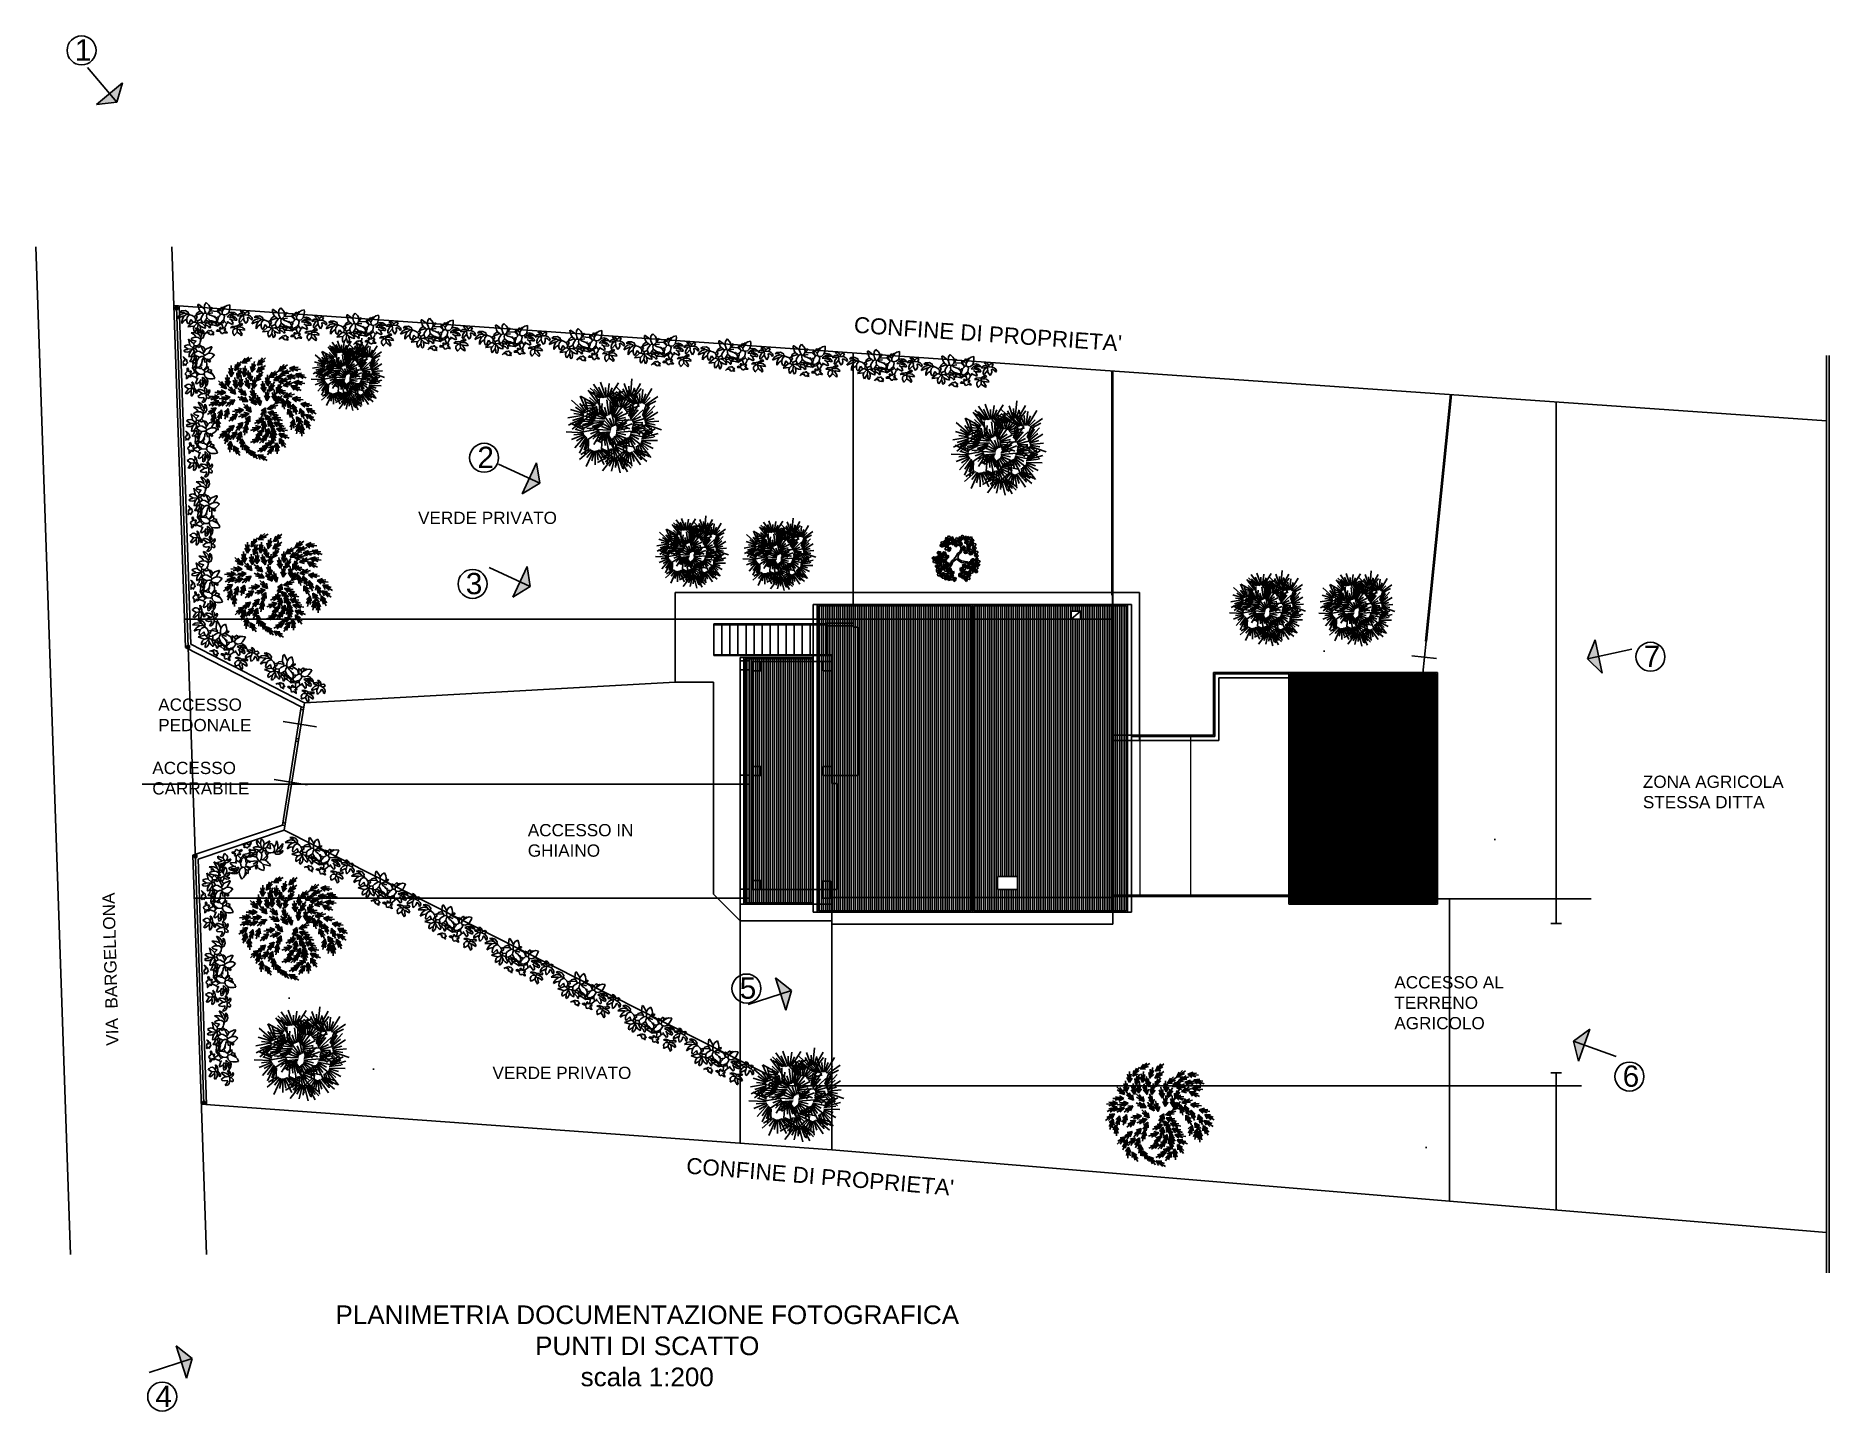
# Model space of a CAD drawing. Extents: x 4528.4 to 4562.1, y -3722.5 to -3696.6.
import ezdxf

# ---------------------------------------------------------------- set-up
doc = ezdxf.new("R2010")
doc.units = 0
doc.layers.get('0').update_dxf_attribs({"true_color": 0xffffff})
for name, color, linetype, true_color in [('alberi', 74, 'Continuous', 0x4c9900), ('copertura', 8, 'Continuous', 0x808080), ('copertura_pianta', 1, 'Continuous', 0xff0000), ('coppi', 191, 'Continuous', 0xbf7fff), ('costruz', 205, 'Continuous', 0x854c99), ('costruz_aree', 40, 'Continuous', 0xffbf00), ('costruz_piante', 4, 'Continuous', 0x00ffff), ('infissi', 83, 'Continuous', 0x7fcc66), ('intestaz', 7, 'Continuous', 0xffffff), ('muro_trat', 30, 'Continuous', 0xff7f00), ('planim', 1, 'Continuous', 0xff0000), ('retini', 9, 'Continuous', 0xc0c0c0), ('retino', 4, 'Continuous', 0x00ffff), ('scala', 41, 'Continuous', 0xffdf7f), ('testo', 1, 'Continuous', 0xff0000), ('titoli', 7, 'Continuous', 0xffffff), ('verde', 82, 'Continuous', 0x33cc00)]:
    doc.layers.add(name, color=color, linetype=linetype, true_color=true_color)
doc.layers.add('retino_2', color=21, linetype='Continuous', lineweight=20, true_color=0xff9f7f)
doc.styles.add('textstyle0', font='')
doc.styles.add('textstyle1', font='')
doc.styles.add('textstyle10', font='')
doc.styles.add('textstyle11', font='')
doc.styles.add('textstyle12', font='')
doc.styles.add('textstyle13', font='')
doc.styles.add('textstyle14', font='')
doc.styles.add('textstyle15', font='')
doc.styles.add('textstyle16', font='')
doc.styles.add('textstyle17', font='')
doc.styles.add('textstyle2', font='')
doc.styles.add('textstyle3', font='')
doc.styles.add('textstyle4', font='')
doc.styles.add('textstyle5', font='')
doc.styles.add('textstyle6', font='')
doc.styles.add('textstyle7', font='')
doc.styles.add('textstyle8', font='')
doc.styles.add('textstyle9', font='')
doc.styles.get('textstyle0').set_extended_font_data('Arial')
doc.styles.get('textstyle1').set_extended_font_data('Arial')
doc.styles.get('textstyle10').set_extended_font_data('complex')
doc.styles.get('textstyle11').set_extended_font_data('Arial')
doc.styles.get('textstyle12').set_extended_font_data('Arial')
doc.styles.get('textstyle13').set_extended_font_data('Arial')
doc.styles.get('textstyle14').set_extended_font_data('Arial')
doc.styles.get('textstyle15').set_extended_font_data('Arial')
doc.styles.get('textstyle16').set_extended_font_data('Arial')
doc.styles.get('textstyle17').set_extended_font_data('Arial')
doc.styles.get('textstyle2').set_extended_font_data('Arial')
doc.styles.get('textstyle3').set_extended_font_data('Arial')
doc.styles.get('textstyle4').set_extended_font_data('Arial')
doc.styles.get('textstyle5').set_extended_font_data('Arial')
doc.styles.get('textstyle6').set_extended_font_data('Arial')
doc.styles.get('textstyle7').set_extended_font_data('Arial')
doc.styles.get('textstyle8').set_extended_font_data('Arial')
doc.styles.get('textstyle9').set_extended_font_data('Arial')
pattern_1 = [(270, (0, 0), (0.08, 0), [])]

msp = doc.modelspace()

# ---------------------------------------------------------------- texts
at = {"layer": 'intestaz', "color": 7, "true_color": 0xffffff, "char_height": 0.4, "width": 22.75647, "attachment_point": 1}
for s, insert, style in [('1', (4529.145, -3696.701), 'textstyle11'), ('2', (4536.701, -3704.349), 'textstyle12'), ('3', (4536.484, -3706.718, 1.11), 'textstyle13'), ('7', (4558.594, -3708.083), 'textstyle17'), ('5', (4541.625, -3714.312), 'textstyle15'), ('6', (4558.199, -3715.964), 'textstyle16'), ('4', (4530.658, -3721.973), 'textstyle14')]:
    msp.add_mtext(s, dxfattribs=dict(at, insert=insert, style=style))
at = {"layer": 'testo', "attachment_point": 1}
for s, insert, char_height, width, rotation, style in [("CONFINE DI PROPRIETA'", (4543.782, -3701.908), 0.3, 6.32409, 356.0104, 'textstyle6'), ('VIA  BARGELLONA', (4529.737, -3715.597), 0.23, 3.80666, 91.528, 'textstyle5'), ("CONFINE DI PROPRIETA'", (4540.638, -3717.692), 0.3, 5.88809, 355.2425, 'textstyle7')]:
    msp.add_mtext(s, dxfattribs=dict(at, insert=insert, char_height=char_height, width=width, rotation=rotation, style=style))
at = {"layer": 'testo', "char_height": 0.23, "attachment_point": 1}
for s, insert, width, style in [('VERDE PRIVATO', (4535.588, -3705.569), 2.58182, 'textstyle8'), ('ACCESSO PEDONALE', (4530.711, -3709.076), 2.58182, 'textstyle0'), ('ACCESSO CARRABILE', (4530.599, -3710.264), 2.58182, 'textstyle1'), ('{\\fArial|b0|i0|c0|p34;ZONA AGRICOLA \\PSTESSA DITTA}', (4558.579, -3710.523), 3.20736, 'textstyle4'), ('ACCESSO IN GHIAINO', (4537.648, -3711.432), 2.58182, 'textstyle2'), ('ACCESSO AL TERRENO AGRICOLO', (4553.914, -3714.288), 2.58182, 'textstyle3'), ('VERDE PRIVATO', (4536.985, -3715.988), 2.58182, 'textstyle9')]:
    msp.add_mtext(s, dxfattribs=dict(at, insert=insert, width=width, style=style))
at = {"layer": 'titoli', "insert": (4539.89, -3720.469), "char_height": 0.35, "width": 15.53972, "attachment_point": 2, "style": 'textstyle10'}
msp.add_mtext('{\\fArial|b0|i0|c0|p34;PLANIMETRIA DOCUMENTAZIONE FOTOGRAFICA\\PPUNTI DI SCATTO\\Pscala 1:200}', dxfattribs=at)

# ---------------------------------------------------------------- blocks, each defined once
blk = doc.blocks.new('albero033')
for p, q in [((-0.383, 0.744), (-0.681, 1.08)), ((-0.358, 0.758), (-0.499, 0.977)), ((-0.339, 0.758), (-0.446, 1.102)), ((-0.305, 0.762), (-0.337, 1.016)), ((-0.295, 0.761), (-0.225, 1.169)), ((-0.251, 0.755), (-0.155, 1.055)), ((-0.222, 0.764), (-0.04, 1.154)), ((-0.192, 0.773), (-0.024, 1.017)), ((-0.168, 0.768), (0.065, 1.064)), ((-0.148, 0.767), (0.077, 0.971)), ((0.051, 0.748), (-0.104, 0.972)), ((0.093, 0.752), (-0.087, 1.105)), ((0.134, 0.755), (0.068, 0.985)), ((0.161, 0.764), (0.14, 1.212)), ((0.189, 0.759), (0.217, 1.017)), ((0.204, 0.746), (0.337, 1.082)), ((0.233, 0.728), (0.368, 0.946)), ((0.24, 0.722), (0.551, 0.995)), ((-0.748, 0.265), (-1.103, 0.508)), ((-0.742, 0.318), (-0.996, 0.597)), ((-0.752, 0.295), (-0.965, 0.501)), ((-0.627, 0.411), (-0.945, 0.646)), ((-0.738, 0.337), (-0.902, 0.593)), ((-0.663, 0.389), (-0.902, 0.52)), ((-0.429, 0.692), (-0.79, 0.853)), ((-0.572, 0.452), (-0.79, 0.844)), ((-0.592, 0.432), (-0.754, 0.608)), ((-0.459, 0.664), (-0.72, 0.739)), ((-0.287, 0.409), (-0.688, 0.611)), ((-0.544, 0.46), (-0.634, 0.704)), ((-0.398, 0.72), (-0.595, 0.858)), ((-0.525, 0.455), (-0.556, 0.815)), ((-0.491, 0.452), (-0.467, 0.707)), ((-0.482, 0.449), (-0.325, 0.832)), ((-0.27, 0.431), (-0.481, 0.583)), ((-0.251, 0.438), (-0.478, 0.718)), ((-0.44, 0.434), (-0.281, 0.706)), ((-0.231, 0.203), (-0.433, 0.502)), ((-0.41, 0.436), (-0.148, 0.778)), ((-0.379, 0.439), (-0.162, 0.641)), ((-0.356, 0.428), (-0.065, 0.666)), ((-0.221, 0.454), (-0.345, 0.679)), ((-0.337, 0.423), (-0.073, 0.573)), ((-0.212, 0.457), (-0.297, 0.862)), ((-0.19, 0.219), (-0.24, 0.63)), ((-0.169, 0.468), (-0.19, 0.782)), ((-0.147, 0.226), (-0.14, 0.54)), ((-0.145, 0.487), (-0.12, 0.917)), ((-0.121, 0.243), (-0.059, 0.668)), ((-0.12, 0.506), (-0.055, 0.795)), ((-0.096, 0.51), (0.011, 0.871)), ((-0.095, 0.26), (-0.004, 0.542)), ((-0.078, 0.517), (0.057, 0.789)), ((-0.07, 0.261), (0.068, 0.612)), ((-0.052, 0.266), (0.106, 0.526)), ((0.035, 0.408), (0.046, 0.68)), ((0.07, 0.386), (0.14, 0.775)), ((0.092, 0.062), (0.074, 0.476)), ((0.105, 0.363), (0.191, 0.587)), ((0.132, 0.354), (0.386, 0.724)), ((0.151, 0.333), (0.33, 0.522)), ((0.155, 0.314), (0.464, 0.502)), ((0.163, 0.081), (0.258, 0.501)), ((0.27, 0.689), (0.534, 0.862)), ((0.299, 0.678), (0.686, 0.867)), ((0.327, 0.666), (0.611, 0.75)), ((0.343, 0.646), (0.71, 0.73)), ((0.358, 0.634), (0.661, 0.65)), ((0.573, 0.608), (0.723, 0.835)), ((0.591, 0.571), (0.853, 0.868)), ((0.61, 0.534), (0.799, 0.68)), ((0.627, 0.466), (0.988, 0.465)), ((0.628, 0.512), (1.037, 0.696)), ((0.634, 0.484), (0.884, 0.553)), ((-0.757, 0.192), (-1.148, 0.328)), ((-0.755, 0.102), (-1.135, -0.137)), ((-0.761, 0.148), (-1.118, 0.099)), ((-0.744, 0.234), (-1.024, 0.378)), ((-0.759, 0.182), (-1.015, 0.193)), ((-0.764, 0.129), (-1.003, 0.026)), ((-0.711, 0.049), (-0.929, -0.281)), ((-0.513, -0.113), (-0.922, 0.022)), ((-0.707, -0.307), (-0.913, 0.071)), ((-0.734, 0.083), (-0.901, -0.088)), ((-0.523, -0.06), (-0.844, 0.136)), ((-0.688, 0.014), (-0.805, -0.231)), ((-0.696, -0.278), (-0.793, 0.002)), ((-0.525, -0.085), (-0.787, 0.053)), ((-0.677, -0.262), (-0.777, 0.101)), ((-0.524, -0.041), (-0.753, 0.159)), ((-0.31, 0.344), (-0.706, 0.36)), ((-0.327, 0.056), (-0.7, 0.004)), ((-0.665, -0.247), (-0.695, 0.055)), ((-0.298, 0.114), (-0.691, 0.165)), ((-0.286, 0.021), (-0.687, -0.134)), ((-0.27, 0.177), (-0.652, 0.413)), ((-0.341, 0.07), (-0.644, 0.079)), ((-0.313, 0.035), (-0.603, -0.025)), ((-0.328, 0.306), (-0.599, 0.28)), ((-0.319, 0.078), (-0.591, 0.076)), ((-0.258, 0.007), (-0.535, -0.142)), ((-0.293, 0.381), (-0.526, 0.436)), ((-0.278, 0.15), (-0.505, 0.225)), ((-0.25, 0.198), (-0.447, 0.367)), ((-0.023, -0.034), (-0.411, 0.046)), ((0.01, 0.027), (-0.353, 0.291)), ((-0.2, 0.216), (-0.303, 0.451)), ((0, 0), (-0.221, 0.092)), ((0.031, 0.046), (-0.153, 0.229)), ((0.05, 0.049), (-0.128, 0.363)), ((0.083, 0.06), (-0.003, 0.302)), ((0.137, 0.066), (0.166, 0.379)), ((0.167, 0.282), (0.407, 0.374)), ((0.17, 0.272), (0.582, 0.303)), ((0.174, 0.229), (0.488, 0.207)), ((0.19, 0.096), (0.302, 0.37)), ((0.19, 0.202), (0.612, 0.12)), ((0.206, 0.175), (0.483, 0.071)), ((0.206, 0.151), (0.549, -0.004)), ((0.21, 0.132), (0.462, -0.038)), ((0.215, 0.095), (0.379, 0.434)), ((0.234, 0.099), (0.411, 0.346)), ((0.28, 0.002), (0.654, -0.128)), ((0.307, 0.033), (0.574, -0.02)), ((0.569, 0.04), (0.808, 0.042)), ((0.57, 0.011), (1.008, -0.089)), ((0.577, 0.08), (0.965, 0.159)), ((0.579, 0.281), (0.706, 0.005)), ((0.585, 0.121), (0.842, 0.211)), ((0.586, 0.299), (0.799, -0.011)), ((0.598, 0.321), (0.781, 0.088)), ((0.599, 0.383), (0.856, 0.201)), ((0.599, 0.352), (0.917, 0.062)), ((0.618, 0.422), (0.986, 0.234)), ((0.621, 0.432), (0.874, 0.386)), ((0.715, 0.083), (0.809, 0.338)), ((0.741, 0.051), (0.928, 0.4)), ((0.767, 0.019), (0.918, 0.205)), ((0.79, 0.002), (1.146, 0.275)), ((0.8, -0.043), (1.152, 0.039)), ((0.802, -0.024), (1.03, 0.1)), ((-0.787, -0.449), (-1.234, -0.489)), ((-0.771, -0.405), (-1.112, -0.287)), ((-0.783, -0.421), (-1.043, -0.404)), ((-0.748, -0.368), (-1.035, -0.069)), ((-0.754, -0.376), (-0.978, -0.25)), ((-0.587, -0.616), (-0.935, -0.363)), ((-0.502, -0.186), (-0.915, -0.164)), ((-0.717, -0.336), (-0.901, -0.081)), ((-0.58, -0.563), (-0.826, -0.278)), ((-0.493, -0.229), (-0.823, -0.376)), ((-0.501, -0.142), (-0.81, -0.081)), ((-0.59, -0.585), (-0.797, -0.374)), ((-0.475, -0.272), (-0.773, -0.607)), ((-0.501, -0.196), (-0.75, -0.257)), ((-0.575, -0.544), (-0.732, -0.283)), ((-0.491, -0.249), (-0.692, -0.413)), ((-0.265, -0.415), (-0.621, -0.536)), ((-0.218, -0.442), (-0.583, -0.669)), ((-0.281, -0.404), (-0.581, -0.452)), ((-0.231, -0.028), (-0.564, -0.273)), ((-0.449, -0.284), (-0.562, -0.495)), ((-0.417, -0.311), (-0.535, -0.688)), ((-0.248, -0.433), (-0.521, -0.546)), ((-0.188, -0.45), (-0.433, -0.649)), ((-0.385, -0.337), (-0.43, -0.606)), ((-0.224, -0.034), (-0.378, -0.24)), ((-0.197, -0.055), (-0.358, -0.378)), ((-0.047, -0.068), (-0.318, -0.05)), ((-0.183, -0.069), (-0.233, -0.324)), ((0.007, -0.097), (-0.2, -0.319)), ((0.026, -0.096), (-0.18, -0.411)), ((-0.155, -0.076), (-0.173, -0.525)), ((-0.128, -0.07), (-0.081, -0.305)), ((0.051, -0.099), (-0.095, -0.357)), ((-0.086, -0.07), (0.062, -0.437)), ((0.08, -0.088), (-0.068, -0.492)), ((-0.045, -0.07), (0.091, -0.306)), ((0.108, -0.077), (0.038, -0.384)), ((0.152, -0.079), (0.118, -0.491)), ((0.156, -0.455), (0.174, -0.769)), ((0.162, -0.078), (0.216, -0.329)), ((0.196, -0.071), (0.333, -0.405)), ((0.199, -0.445), (0.281, -0.85)), ((0.208, -0.441), (0.33, -0.667)), ((0.215, -0.07), (0.374, -0.276)), ((0.238, -0.425), (0.463, -0.708)), ((0.239, -0.054), (0.565, -0.363)), ((0.252, -0.029), (0.46, -0.149)), ((0.257, -0.419), (0.466, -0.572)), ((0.275, -0.397), (0.674, -0.602)), ((0.28, -0.369), (0.513, -0.426)), ((0.298, -0.332), (0.693, -0.352)), ((0.316, -0.294), (0.587, -0.27)), ((0.392, -0.144), (0.327, -0.44)), ((0.409, -0.133), (0.391, -0.509)), ((0.432, -0.123), (0.437, -0.419)), ((0.45, -0.099), (0.529, -0.522)), ((0.469, -0.074), (0.565, -0.374)), ((0.508, -0.054), (0.688, -0.427)), ((0.516, -0.048), (0.69, -0.237)), ((0.542, -0.025), (0.83, -0.243)), ((0.558, -0.014), (0.8, -0.111)), ((0.635, -0.289), (0.814, -0.084)), ((0.648, -0.328), (0.947, -0.069)), ((0.662, -0.368), (0.869, -0.248)), ((0.67, -0.437), (1.028, -0.485)), ((0.677, -0.392), (1.107, -0.263)), ((0.679, -0.42), (0.936, -0.385)), ((0.791, -0.131), (1.083, -0.248)), ((0.796, -0.234), (0.982, -0.473)), ((0.798, -0.161), (1.174, -0.37)), ((0.798, -0.215), (1.076, -0.468)), ((0.801, -0.088), (1.202, -0.187)), ((0.802, -0.078), (1.058, -0.064)), ((0.805, -0.191), (1.036, -0.376)), ((-0.772, -0.517), (-1.116, -0.711)), ((-0.777, -0.476), (-1.004, -0.552)), ((-0.598, -0.688), (-0.985, -0.542)), ((-0.598, -0.778), (-0.984, -1.007)), ((-0.767, -0.558), (-0.983, -0.723)), ((-0.603, -0.732), (-0.962, -0.772)), ((-0.584, -0.647), (-0.86, -0.495)), ((-0.6, -0.698), (-0.856, -0.681)), ((-0.607, -0.751), (-0.849, -0.847)), ((-0.555, -0.833), (-0.783, -1.157)), ((-0.578, -0.798), (-0.75, -0.964)), ((-0.533, -0.868), (-0.657, -1.11)), ((-0.273, -0.769), (-0.601, -0.954)), ((-0.291, -0.761), (-0.577, -0.864)), ((-0.222, -0.786), (-0.538, -1.078)), ((-0.253, -0.783), (-0.501, -0.945)), ((-0.155, -0.479), (-0.436, -0.783)), ((-0.191, -0.789), (-0.394, -1.03)), ((-0.153, -0.811), (-0.373, -1.162)), ((-0.147, -0.485), (-0.259, -0.716)), ((-0.116, -0.5), (-0.214, -0.848)), ((-0.144, -0.815), (-0.211, -1.063)), ((-0.111, -0.825), (-0.142, -1.184)), ((-0.1, -0.512), (-0.102, -0.771)), ((-0.093, -0.833), (-0.046, -1.088)), ((0.064, -0.503), (-0.073, -0.774)), ((-0.072, -0.513), (-0.005, -0.957)), ((-0.065, -0.829), (0.083, -1.253)), ((-0.046, -0.502), (0.044, -0.724)), ((-0.042, -0.813), (0.088, -1.014)), ((0.082, -0.496), (-0.028, -0.857)), ((-0.005, -0.494), (0.21, -0.827)), ((-0.003, -0.798), (0.27, -1.084)), ((0.218, -0.764), (0.032, -1.005)), ((0.035, -0.783), (0.249, -0.952)), ((0.036, -0.487), (0.213, -0.693)), ((0.107, -0.493), (0.039, -0.781)), ((0.237, -0.761), (0.061, -1.094)), ((0.131, -0.474), (0.103, -0.903)), ((0.262, -0.763), (0.14, -1.033)), ((0.289, -0.749), (0.18, -1.165)), ((0.317, -0.735), (0.276, -1.047)), ((0.361, -0.733), (0.365, -1.147)), ((0.371, -0.731), (0.447, -0.976)), ((0.404, -0.721), (0.571, -1.041)), ((0.423, -0.718), (0.6, -0.909)), ((0.445, -0.7), (0.798, -0.977)), ((0.456, -0.674), (0.673, -0.774)), ((0.48, -0.641), (0.865, -0.735)), ((0.505, -0.607), (0.775, -0.635)), ((0.598, -0.614), (0.688, -0.904)), ((0.607, -0.597), (0.777, -0.933)), ((0.622, -0.577), (0.773, -0.832)), ((0.627, -0.547), (0.904, -0.876)), ((0.631, -0.516), (0.862, -0.73)), ((0.655, -0.479), (0.995, -0.714)), ((0.659, -0.47), (0.904, -0.549))]:
    blk.add_line(p, q)
blk = doc.blocks.new('albero034')
for p, q in [((-0.487, 0.876), (-0.586, 0.906)), ((-0.47, 0.98), (-0.481, 1.023)), ((-0.421, 0.889), (-0.47, 0.98)), ((-0.332, 0.866), (-0.343, 0.909)), ((-0.282, 0.776), (-0.332, 0.866)), ((0.039, 0.9), (0.064, 1.001)), ((0.064, 1.001), (0.086, 1.039)), ((0.132, 0.861), (0.187, 0.949)), ((0.289, 0.872), (0.314, 0.972)), ((0.314, 0.972), (0.336, 1.011)), ((0.382, 0.833), (0.437, 0.921)), ((0.453, 0.838), (0.479, 0.938)), ((0.479, 0.938), (0.5, 0.977)), ((0.547, 0.799), (0.601, 0.886)), ((-1.018, 0.254), (-1.059, 0.271)), ((-0.945, 0.177), (-1.029, 0.117)), ((-0.916, 0.239), (-1.018, 0.254)), ((-0.933, 0.567), (-0.974, 0.584)), ((-0.936, 0.023), (-0.97, -0.005)), ((-0.86, 0.491), (-0.944, 0.43)), ((-0.874, 0.106), (-0.936, 0.023)), ((-0.831, 0.552), (-0.933, 0.567)), ((-0.851, 0.336), (-0.885, 0.308)), ((-0.827, 0.282), (-0.867, 0.3)), ((-0.789, 0.419), (-0.851, 0.336)), ((-0.754, 0.206), (-0.838, 0.145)), ((-0.724, 0.267), (-0.827, 0.282)), ((-0.745, 0.051), (-0.779, 0.024)), ((-0.732, 0.479), (-0.775, 0.49)), ((-0.683, 0.134), (-0.745, 0.051)), ((-0.629, 0.48), (-0.732, 0.479)), ((-0.684, 0.177), (-0.727, 0.188)), ((-0.615, 0.58), (-0.714, 0.61)), ((-0.581, 0.178), (-0.684, 0.177)), ((-0.567, 0.278), (-0.666, 0.309)), ((-0.605, 0.775), (-0.647, 0.786)), ((-0.598, 0.684), (-0.609, 0.727)), ((-0.501, 0.776), (-0.605, 0.775)), ((-0.5, 0.142), (-0.6, 0.211)), ((-0.548, 0.593), (-0.598, 0.684)), ((-0.5, 0.205), (-0.595, 0.262)), ((-0.55, 0.382), (-0.561, 0.425)), ((-0.5, 0.292), (-0.55, 0.382)), ((-0.466, 0.661), (-0.509, 0.672)), ((-0.234, 0.171), (-0.5, 0.205)), ((-0.239, 0.097), (-0.5, 0.142)), ((-0.363, 0.662), (-0.466, 0.661)), ((-0.349, 0.762), (-0.448, 0.792)), ((-0.381, 0.314), (-0.424, 0.324)), ((-0.278, 0.315), (-0.381, 0.314)), ((-0.323, 0.587), (-0.366, 0.598)), ((-0.264, 0.415), (-0.363, 0.445)), ((-0.22, 0.588), (-0.323, 0.587)), ((-0.206, 0.688), (-0.305, 0.719)), ((-0.247, 0.519), (-0.258, 0.562)), ((-0.197, 0.428), (-0.247, 0.519)), ((-0.096, 0.023), (-0.239, 0.097)), ((-0.058, 0.074), (-0.234, 0.171)), ((-0.189, 0.792), (-0.2, 0.835)), ((-0.139, 0.702), (-0.189, 0.792)), ((-0.058, -0.063), (-0.096, 0.023)), ((0, 0), (-0.058, 0.074)), ((0, 0), (0.175, 0.159)), ((0.053, -0.074), (0.154, 0.04)), ((0.128, 0.793), (0.228, 0.818)), ((0.15, 0.599), (0.176, 0.699)), ((0.154, 0.04), (0.239, 0.131)), ((0.175, 0.159), (0.229, 0.285)), ((0.176, 0.699), (0.197, 0.737)), ((0.228, 0.818), (0.272, 0.818)), ((0.229, 0.285), (0.276, 0.359)), ((0.239, 0.492), (0.34, 0.516)), ((0.239, 0.131), (0.287, 0.267)), ((0.244, 0.559), (0.298, 0.647)), ((0.276, 0.359), (0.33, 0.393)), ((0.287, 0.267), (0.367, 0.364)), ((0.33, 0.393), (0.351, 0.455)), ((0.34, 0.516), (0.384, 0.516)), ((0.347, 0.496), (0.373, 0.596)), ((0.367, 0.364), (0.457, 0.393)), ((0.373, 0.596), (0.394, 0.635)), ((0.378, 0.765), (0.478, 0.79)), ((0.4, 0.189), (0.426, 0.289)), ((0.426, 0.289), (0.447, 0.328)), ((0.436, 0.389), (0.536, 0.414)), ((0.44, 0.457), (0.495, 0.545)), ((0.478, 0.79), (0.522, 0.789)), ((0.489, 0.082), (0.59, 0.107)), ((0.493, 0.15), (0.548, 0.237)), ((0.536, 0.414), (0.581, 0.413)), ((0.542, 0.731), (0.643, 0.756)), ((0.59, 0.107), (0.634, 0.106)), ((0.618, 0.365), (0.644, 0.465)), ((0.643, 0.756), (0.687, 0.755)), ((0.644, 0.465), (0.665, 0.504)), ((0.671, 0.718), (0.697, 0.818)), ((0.692, 0.046), (0.718, 0.147)), ((0.697, 0.818), (0.718, 0.857)), ((0.707, 0.258), (0.807, 0.283)), ((0.711, 0.326), (0.766, 0.414)), ((0.718, 0.147), (0.739, 0.185)), ((0.735, 0.479), (0.761, 0.579)), ((0.76, 0.611), (0.861, 0.636)), ((0.761, 0.579), (0.782, 0.618)), ((0.764, 0.679), (0.819, 0.767)), ((0.786, 0.007), (0.84, 0.095)), ((0.807, 0.283), (0.852, 0.282)), ((0.824, 0.372), (0.924, 0.397)), ((0.828, 0.44), (0.883, 0.528)), ((0.861, 0.636), (0.905, 0.635)), ((0.894, 0.092), (0.92, 0.192)), ((0.92, 0.192), (0.941, 0.231)), ((0.924, 0.397), (0.969, 0.396)), ((0.983, -0.015), (1.084, 0.01)), ((0.988, 0.053), (1.042, 0.141)), ((1.084, 0.01), (1.128, 0.009)), ((-0.941, -0.174), (-0.984, -0.166)), ((-0.837, -0.167), (-0.941, -0.174)), ((-0.854, -0.233), (-0.923, -0.31)), ((-0.835, -0.538), (-0.878, -0.53)), ((-0.811, -0.382), (-0.839, -0.417)), ((-0.732, -0.532), (-0.835, -0.538)), ((-0.748, -0.598), (-0.817, -0.674)), ((-0.769, -0.288), (-0.811, -0.382)), ((-0.706, -0.747), (-0.733, -0.781)), ((-0.633, -0.84), (-0.717, -0.892)), ((-0.669, -0.27), (-0.712, -0.261)), ((-0.663, -0.653), (-0.706, -0.747)), ((-0.566, -0.263), (-0.669, -0.27)), ((-0.582, -0.329), (-0.651, -0.406)), ((-0.563, -0.617), (-0.606, -0.609)), ((-0.54, -0.478), (-0.568, -0.512)), ((-0.46, -0.61), (-0.563, -0.617)), ((-0.476, -0.676), (-0.545, -0.753)), ((-0.497, -0.384), (-0.54, -0.478)), ((-0.425, -0.327), (-0.468, -0.318)), ((-0.434, -0.825), (-0.462, -0.859)), ((-0.391, -0.731), (-0.434, -0.825)), ((-0.322, -0.32), (-0.425, -0.327)), ((-0.338, -0.386), (-0.407, -0.463)), ((-0.296, -0.535), (-0.323, -0.569)), ((-0.253, -0.441), (-0.296, -0.535)), ((-0.197, -0.279), (-0.271, -0.461)), ((-0.138, -0.313), (-0.207, -0.49)), ((-0.207, -0.49), (-0.165, -0.581)), ((-0.175, -0.695), (-0.2, -0.731)), ((-0.106, -0.222), (-0.197, -0.279)), ((-0.14, -0.598), (-0.175, -0.695)), ((-0.048, -0.273), (-0.138, -0.313)), ((-0.086, -0.774), (-0.122, -0.871)), ((-0.058, -0.063), (-0.106, -0.222)), ((-0.086, -0.639), (-0.043, -0.734)), ((0.053, -0.074), (-0.048, -0.273)), ((-0.033, -0.816), (0.01, -0.91)), ((-0.001, -0.584), (0.068, -0.661)), ((0.052, -0.76), (0.121, -0.837)), ((0.068, -0.661), (0.088, -0.7)), ((0.121, -0.837), (0.141, -0.877)), ((0.191, -0.757), (0.166, -0.794)), ((0.227, -0.66), (0.191, -0.757)), ((0.296, -0.854), (0.261, -0.951)), ((0.281, -0.702), (0.323, -0.796)), ((0.33, -0.535), (0.357, -0.432)), ((0.357, -0.432), (0.38, -0.392)), ((0.365, -0.646), (0.434, -0.723)), ((0.421, -0.159), (0.447, -0.058)), ((0.422, -0.646), (0.526, -0.621)), ((0.426, -0.576), (0.484, -0.486)), ((0.434, -0.723), (0.454, -0.763)), ((0.435, -0.84), (0.503, -0.917)), ((0.447, -0.058), (0.468, -0.02)), ((0.51, -0.266), (0.611, -0.241)), ((0.515, -0.198), (0.569, -0.11)), ((0.526, -0.621), (0.571, -0.622)), ((0.541, -0.688), (0.578, -0.779)), ((0.578, -0.779), (0.584, -0.821)), ((0.605, -0.682), (0.696, -0.721)), ((0.611, -0.241), (0.655, -0.241)), ((0.629, -0.589), (0.727, -0.599)), ((0.666, -0.17), (0.691, -0.07)), ((0.691, -0.07), (0.713, -0.031)), ((0.727, -0.599), (0.766, -0.614)), ((0.755, -0.277), (0.855, -0.252)), ((0.759, -0.209), (0.814, -0.121)), ((0.781, -0.061), (0.882, -0.036)), ((0.855, -0.252), (0.899, -0.253)), ((0.882, -0.036), (0.926, -0.036)), ((-0.717, -0.892), (-0.757, -0.905)), ((-0.619, -0.898), (-0.645, -0.989)), ((-0.521, -0.994), (-0.53, -1.033)), ((-0.524, -0.902), (-0.521, -0.994)), ((-0.388, -0.997), (-0.413, -1.033)), ((-0.352, -0.899), (-0.388, -0.997)), ((-0.298, -0.941), (-0.256, -1.035)), ((-0.214, -0.885), (-0.145, -0.963)), ((-0.122, -0.871), (-0.147, -0.908)), ((-0.145, -0.963), (-0.125, -1.002)), ((0.261, -0.951), (0.235, -0.987)), ((0.35, -0.895), (0.392, -0.99)), ((0.503, -0.917), (0.523, -0.956))]:
    blk.add_line(p, q)
for centre, radius, start, end in [((-0.604, 0.86), 0.118, 8.10258, 125.50228), ((-0.557, 0.96), 0.115, 181.95806, 308.53124), ((-0.466, 0.746), 0.118, 8.10258, 125.50228), ((-0.413, 0.998), 0.115, 137.70862, 264.2818), ((-0.516, 0.959), 0.118, 323.85314, 81.25284), ((-0.274, 0.884), 0.115, 137.70862, 264.2818), ((-0.378, 0.845), 0.118, 323.85314, 81.25284), ((-0.131, 0.81), 0.115, 137.70862, 264.2818), ((-0.234, 0.771), 0.118, 323.85314, 81.25284), ((0.119, 0.974), 0.115, 94.62094, 221.19413), ((0.017, 1.016), 0.118, 280.76547, 38.16517), ((0.231, 0.907), 0.115, 77.06638, 203.63957), ((0.231, 0.758), 0.115, 32.81694, 159.39013), ((0.146, 0.978), 0.118, 263.21091, 20.61061), ((0.369, 0.946), 0.115, 94.62094, 221.19413), ((0.267, 0.988), 0.118, 280.76547, 38.16517), ((0.48, 0.879), 0.115, 77.06638, 203.63957), ((0.396, 0.95), 0.118, 263.21091, 20.61061), ((0.533, 0.911), 0.115, 94.62094, 221.19413), ((0.431, 0.954), 0.118, 280.76547, 38.16517), ((0.645, 0.845), 0.115, 77.06638, 203.63957), ((0.56, 0.916), 0.118, 263.21091, 20.61061), ((0.751, 0.792), 0.115, 94.62094, 221.19413), ((0.649, 0.834), 0.118, 280.76547, 38.16517), ((-1.003, 0.074), 0.118, 60.88817, 178.28787), ((-1.054, 0.172), 0.115, 234.74365, 1.31683), ((-1.029, 0.205), 0.118, 16.63874, 134.03844), ((-0.997, 0.311), 0.115, 190.49421, 317.0674), ((-0.918, 0.388), 0.118, 60.88817, 178.28787), ((-0.969, 0.485), 0.115, 234.74365, 1.31683), ((-0.944, 0.518), 0.118, 16.63874, 134.03844), ((-0.912, 0.624), 0.115, 190.49421, 317.0674), ((-0.898, -0.01), 0.118, 78.44274, 195.84244), ((-0.976, 0.068), 0.115, 252.29821, 18.8714), ((-0.813, 0.303), 0.118, 78.44274, 195.84244), ((-0.812, 0.103), 0.118, 60.88817, 178.28787), ((-0.863, 0.201), 0.115, 234.74365, 1.31683), ((-0.891, 0.381), 0.115, 252.29821, 18.8714), ((-0.838, 0.233), 0.118, 16.63874, 134.03844), ((-0.806, 0.339), 0.115, 190.49421, 317.0674), ((-0.735, 0.429), 0.118, 25.65714, 143.05684), ((-0.721, 0.538), 0.115, 199.51262, 326.0858), ((-0.706, 0.019), 0.118, 78.44274, 195.84244), ((-0.785, 0.096), 0.115, 252.29821, 18.8714), ((-0.732, 0.563), 0.118, 8.10258, 125.50228), ((-0.685, 0.663), 0.115, 181.95806, 308.53124), ((-0.687, 0.127), 0.118, 25.65714, 143.05684), ((-0.673, 0.237), 0.115, 199.51262, 326.0858), ((-0.684, 0.262), 0.118, 8.10258, 125.50228), ((-0.637, 0.362), 0.115, 181.95806, 308.53124), ((-0.607, 0.725), 0.118, 25.65714, 143.05684), ((-0.593, 0.834), 0.115, 199.51262, 326.0858), ((-0.54, 0.702), 0.115, 137.70862, 264.2818), ((-0.643, 0.663), 0.118, 323.85314, 81.25284), ((-0.492, 0.4), 0.115, 137.70862, 264.2818), ((-0.596, 0.361), 0.118, 323.85314, 81.25284), ((-0.469, 0.611), 0.118, 25.65714, 143.05684), ((-0.455, 0.72), 0.115, 199.51262, 326.0858), ((-0.419, 0.846), 0.115, 181.95806, 308.53124), ((-0.384, 0.264), 0.118, 25.65714, 143.05684), ((-0.37, 0.373), 0.115, 199.51262, 326.0858), ((-0.381, 0.398), 0.118, 8.10258, 125.50228), ((-0.334, 0.498), 0.115, 181.95806, 308.53124), ((-0.326, 0.537), 0.118, 25.65714, 143.05684), ((-0.311, 0.646), 0.115, 199.51262, 326.0858), ((-0.322, 0.672), 0.118, 8.10258, 125.50228), ((-0.276, 0.772), 0.115, 181.95806, 308.53124), ((-0.189, 0.537), 0.115, 137.70862, 264.2818), ((-0.293, 0.498), 0.118, 323.85314, 81.25284), ((0.23, 0.672), 0.115, 94.62094, 221.19413), ((0.22, 0.868), 0.118, 218.96147, 336.36117), ((0.128, 0.714), 0.118, 280.76547, 38.16517), ((0.342, 0.606), 0.115, 77.06638, 203.63957), ((0.342, 0.456), 0.115, 32.81694, 159.39013), ((0.331, 0.566), 0.118, 218.96147, 336.36117), ((0.258, 0.677), 0.118, 263.21091, 20.61061), ((0.427, 0.57), 0.115, 94.62094, 221.19413), ((0.325, 0.612), 0.118, 280.76547, 38.16517), ((0.48, 0.262), 0.115, 94.62094, 221.19413), ((0.48, 0.729), 0.115, 32.81694, 159.39013), ((0.469, 0.839), 0.118, 218.96147, 336.36117), ((0.501, -0.085), 0.115, 94.62094, 221.19413), ((0.378, 0.305), 0.118, 280.76547, 38.16517), ((0.399, -0.043), 0.118, 280.76547, 38.16517), ((0.539, 0.503), 0.115, 77.06638, 203.63957), ((0.539, 0.354), 0.115, 32.81694, 159.39013), ((0.528, 0.463), 0.118, 218.96147, 336.36117), ((0.454, 0.574), 0.118, 263.21091, 20.61061), ((0.592, 0.196), 0.115, 77.06638, 203.63957), ((0.592, 0.046), 0.115, 32.81694, 159.39013), ((0.581, 0.156), 0.118, 218.96147, 336.36117), ((0.507, 0.267), 0.118, 263.21091, 20.61061), ((0.645, 0.695), 0.115, 32.81694, 159.39013), ((0.634, 0.805), 0.118, 218.96147, 336.36117), ((0.698, 0.439), 0.115, 94.62094, 221.19413), ((0.596, 0.481), 0.118, 280.76547, 38.16517), ((0.746, -0.096), 0.115, 94.62094, 221.19413), ((0.772, 0.12), 0.115, 94.62094, 221.19413), ((0.644, -0.054), 0.118, 280.76547, 38.16517), ((0.67, 0.162), 0.118, 280.76547, 38.16517), ((0.81, 0.372), 0.115, 77.06638, 203.63957), ((0.815, 0.553), 0.115, 94.62094, 221.19413), ((0.81, 0.223), 0.115, 32.81694, 159.39013), ((0.799, 0.332), 0.118, 218.96147, 336.36117), ((0.725, 0.443), 0.118, 263.21091, 20.61061), ((0.713, 0.595), 0.118, 280.76547, 38.16517), ((0.863, 0.725), 0.115, 77.06638, 203.63957), ((0.863, 0.576), 0.115, 32.81694, 159.39013), ((0.852, 0.685), 0.118, 218.96147, 336.36117), ((0.778, 0.796), 0.118, 263.21091, 20.61061), ((0.884, 0.053), 0.115, 77.06638, 203.63957), ((0.884, -0.096), 0.115, 32.81694, 159.39013), ((0.8, 0.124), 0.118, 263.21091, 20.61061), ((0.927, 0.486), 0.115, 77.06638, 203.63957), ((0.927, 0.336), 0.115, 32.81694, 159.39013), ((0.916, 0.446), 0.118, 218.96147, 336.36117), ((0.842, 0.557), 0.118, 263.21091, 20.61061), ((0.974, 0.166), 0.115, 94.62094, 221.19413), ((0.872, 0.208), 0.118, 280.76547, 38.16517), ((1.086, 0.099), 0.115, 77.06638, 203.63957), ((1.086, -0.051), 0.115, 32.81694, 159.39013), ((1.075, 0.059), 0.118, 218.96147, 336.36117), ((1.002, 0.17), 0.118, 263.21091, 20.61061), ((-0.941, -0.224), 0.118, 28.83663, 146.23633), ((-0.932, -0.114), 0.115, 202.6921, 329.26529), ((-0.888, -0.346), 0.118, 73.08607, 190.48577), ((-0.959, -0.261), 0.115, 246.94154, 13.51473), ((-0.835, -0.588), 0.118, 28.83663, 146.23633), ((-0.827, -0.478), 0.115, 202.6921, 329.26529), ((-0.782, -0.71), 0.118, 73.08607, 190.48577), ((-0.853, -0.626), 0.115, 246.94154, 13.51473), ((-0.767, -0.406), 0.118, 90.64063, 208.04033), ((-0.86, -0.347), 0.115, 264.4961, 31.06929), ((-0.661, -0.77), 0.118, 90.64063, 208.04033), ((-0.669, -0.32), 0.118, 28.83663, 146.23633), ((-0.661, -0.21), 0.115, 202.6921, 329.26529), ((-0.754, -0.711), 0.115, 264.4961, 31.06929), ((-0.616, -0.442), 0.118, 73.08607, 190.48577), ((-0.687, -0.357), 0.115, 246.94154, 13.51473), ((-0.563, -0.667), 0.118, 28.83663, 146.23633), ((-0.555, -0.557), 0.115, 202.6921, 329.26529), ((-0.51, -0.789), 0.118, 73.08607, 190.48577), ((-0.581, -0.704), 0.115, 246.94154, 13.51473), ((-0.496, -0.502), 0.118, 90.64063, 208.04033), ((-0.589, -0.442), 0.115, 264.4961, 31.06929), ((-0.425, -0.377), 0.118, 28.83663, 146.23633), ((-0.416, -0.267), 0.115, 202.6921, 329.26529), ((-0.39, -0.849), 0.118, 90.64063, 208.04033), ((-0.483, -0.79), 0.115, 264.4961, 31.06929), ((-0.372, -0.499), 0.118, 73.08607, 190.48577), ((-0.443, -0.414), 0.115, 246.94154, 13.51473), ((-0.251, -0.559), 0.118, 90.64063, 208.04033), ((-0.344, -0.499), 0.115, 264.4961, 31.06929), ((-0.129, -0.715), 0.118, 94.99739, 212.39709), ((-0.227, -0.663), 0.115, 268.85287, 35.42605), ((-0.076, -0.892), 0.118, 94.99739, 212.39709), ((-0.173, -0.839), 0.115, 268.85287, 35.42605), ((0.004, -0.716), 0.118, 139.24683, 256.64653), ((-0.102, -0.747), 0.115, 313.10231, 79.67549), ((0.057, -0.893), 0.118, 139.24683, 256.64653), ((-0.049, -0.923), 0.115, 313.10231, 79.67549), ((0.107, -0.63), 0.118, 156.80139, 274.20109), ((0.015, -0.691), 0.115, 330.65687, 97.23005), ((0.16, -0.807), 0.118, 156.80139, 274.20109), ((0.068, -0.868), 0.115, 330.65687, 97.23005), ((0.237, -0.778), 0.118, 94.99739, 212.39709), ((0.14, -0.726), 0.115, 268.85287, 35.42605), ((0.306, -0.971), 0.118, 94.99739, 212.39709), ((0.209, -0.919), 0.115, 268.85287, 35.42605), ((0.37, -0.779), 0.118, 139.24683, 256.64653), ((0.264, -0.809), 0.115, 313.10231, 79.67549), ((0.414, -0.459), 0.119, 94.25442, 220.8276), ((0.308, -0.415), 0.122, 280.39894, 37.79864), ((0.474, -0.693), 0.118, 156.80139, 274.20109), ((0.382, -0.754), 0.115, 330.65687, 97.23005), ((0.529, -0.529), 0.119, 76.69985, 203.27304), ((0.528, -0.684), 0.119, 32.45042, 159.0236), ((0.517, -0.57), 0.122, 218.59494, 335.99464), ((0.543, -0.886), 0.118, 156.80139, 274.20109), ((0.442, -0.455), 0.122, 262.84438, 20.24408), ((0.451, -0.947), 0.115, 330.65687, 97.23005), ((0.613, -0.152), 0.115, 77.06638, 203.63957), ((0.613, -0.301), 0.115, 32.81694, 159.39013), ((0.602, -0.191), 0.118, 218.96147, 336.36117), ((0.623, -0.764), 0.112, 137.46451, 254.86421), ((0.529, -0.081), 0.118, 263.21091, 20.61061), ((0.522, -0.79), 0.11, 311.31998, 77.89317), ((0.663, -0.769), 0.11, 355.56942, 122.14261), ((0.717, -0.679), 0.112, 181.71395, 299.11365), ((0.71, -0.654), 0.11, 13.12398, 139.69717), ((0.735, -0.552), 0.112, 199.26851, 316.66821), ((0.858, -0.163), 0.115, 77.06638, 203.63957), ((0.858, -0.313), 0.115, 32.81694, 159.39013), ((0.847, -0.203), 0.118, 218.96147, 336.36117), ((0.773, -0.092), 0.118, 263.21091, 20.61061), ((0.873, 0.014), 0.118, 218.96147, 336.36117), ((-0.342, -1.017), 0.118, 94.99739, 212.39709), ((-0.439, -0.965), 0.115, 268.85287, 35.42605), ((-0.209, -1.018), 0.118, 139.24683, 256.64653), ((-0.315, -1.048), 0.115, 313.10231, 79.67549), ((-0.105, -0.932), 0.118, 156.80139, 274.20109), ((-0.197, -0.993), 0.115, 330.65687, 97.23005), ((0.439, -0.972), 0.118, 139.24683, 256.64653), ((0.333, -1.003), 0.115, 313.10231, 79.67549)]:
    blk.add_arc(centre, radius, start, end)
for centre, major_axis, start_param, end_param in [((-0.696, -0.931), (0.0994, 0.0538), 0.503294, 2.552305), ((-0.735, -0.842), (0.0972, 0.0526), 3.537645, 5.746763), ((-0.601, -1.001), (0.0994, 0.0538), 1.275592, 3.324604), ((-0.696, -0.968), (0.0972, 0.0526), 4.309943, 6.519062), ((-0.474, -0.992), (0.0994, 0.0538), 1.581977, 3.630989), ((-0.577, -0.989), (0.0972, 0.0526), 4.616328, 6.825447)]:
    blk.add_ellipse(centre, major_axis=major_axis, ratio=0.915053, start_param=start_param, end_param=end_param)
blk = doc.blocks.new('albero032')
for p, q in [((-0.044, 0.808), (0.055, 0.979)), ((-0.761, 0.504), (-0.78, 0.66)), ((-0.761, 0.504), (-0.742, 0.7)), ((-0.761, 0.504), (-0.717, 0.651)), ((-0.661, 0.616), (-0.671, 0.719)), ((-0.661, 0.616), (-0.59, 0.8)), ((-0.661, 0.616), (-0.637, 0.773)), ((-0.661, 0.616), (-0.579, 0.746)), ((-0.661, 0.616), (-0.586, 0.674)), ((-0.619, 0.456), (-0.6, 0.653)), ((-0.513, 0.582), (-0.547, 0.679)), ((-0.513, 0.582), (-0.527, 0.739)), ((-0.513, 0.582), (-0.487, 0.777)), ((-0.513, 0.582), (-0.464, 0.727)), ((-0.513, 0.582), (-0.454, 0.655)), ((-0.449, 0.537), (-0.363, 0.715)), ((-0.449, 0.537), (-0.413, 0.691)), ((-0.449, 0.537), (-0.356, 0.66)), ((-0.222, 0.553), (-0.257, 0.65)), ((-0.222, 0.553), (-0.237, 0.71)), ((-0.222, 0.553), (-0.198, 0.749)), ((-0.222, 0.553), (-0.174, 0.699)), ((-0.125, 0.707), (-0.156, 0.805)), ((-0.125, 0.707), (-0.133, 0.865)), ((-0.125, 0.707), (-0.093, 0.902)), ((-0.125, 0.707), (-0.071, 0.851)), ((-0.125, 0.707), (-0.063, 0.779)), ((-0.121, 0.565), (0.015, 0.646)), ((-0.044, 0.808), (0.004, 0.959)), ((-0.044, 0.808), (0.057, 0.924)), ((-0.044, 0.808), (-0.038, 0.911)), ((-0.044, 0.808), (0.039, 0.853)), ((-0.04, 0.695), (0.091, 0.783)), ((-0.04, 0.695), (0.029, 0.772)), ((-0.04, 0.695), (0.144, 0.767)), ((-0.04, 0.695), (0.111, 0.723)), ((-0.04, 0.695), (0.053, 0.679)), ((0.065, 0.792), (0.174, 0.957)), ((0.065, 0.792), (0.121, 0.94)), ((0.065, 0.792), (0.173, 0.902)), ((0.065, 0.792), (0.077, 0.894)), ((0.065, 0.792), (0.151, 0.832)), ((0.106, 0.63), (0.211, 0.748)), ((0.106, 0.63), (0.266, 0.745)), ((0.106, 0.63), (0.154, 0.721)), ((0.106, 0.63), (0.246, 0.694)), ((0.154, 0.78), (0.276, 0.881)), ((0.154, 0.78), (0.33, 0.87)), ((0.154, 0.78), (0.215, 0.863)), ((0.154, 0.78), (0.302, 0.822)), ((0.154, 0.78), (0.248, 0.773)), ((0.215, 0.671), (0.314, 0.698)), ((0.215, 0.671), (0.373, 0.673)), ((0.215, 0.671), (0.408, 0.631)), ((0.215, 0.671), (0.284, 0.606)), ((0.215, 0.671), (0.357, 0.611)), ((0.255, 0.723), (0.347, 0.77)), ((0.255, 0.723), (0.409, 0.758)), ((0.255, 0.723), (0.453, 0.724)), ((0.255, 0.723), (0.336, 0.675)), ((0.255, 0.723), (0.406, 0.694)), ((-0.708, 0.306), (-0.826, 0.412)), ((-0.708, 0.306), (-0.823, 0.467)), ((-0.761, 0.504), (-0.799, 0.6)), ((-0.708, 0.306), (-0.799, 0.354)), ((-0.708, 0.306), (-0.772, 0.446)), ((-0.761, 0.504), (-0.705, 0.579)), ((-0.651, 0.339), (-0.733, 0.474)), ((-0.651, 0.339), (-0.724, 0.411)), ((-0.708, 0.306), (-0.715, 0.401)), ((-0.651, 0.339), (-0.714, 0.526)), ((-0.651, 0.339), (-0.671, 0.491)), ((-0.619, 0.456), (-0.656, 0.552)), ((-0.651, 0.339), (-0.63, 0.431)), ((-0.542, 0.226), (-0.645, 0.345)), ((-0.619, 0.456), (-0.638, 0.613)), ((-0.542, 0.226), (-0.635, 0.399)), ((-0.619, 0.456), (-0.575, 0.604)), ((-0.619, 0.456), (-0.562, 0.532)), ((-0.513, 0.311), (-0.591, 0.448)), ((-0.542, 0.226), (-0.587, 0.373)), ((-0.513, 0.311), (-0.585, 0.385)), ((-0.513, 0.311), (-0.571, 0.499)), ((-0.453, 0.391), (-0.529, 0.53)), ((-0.513, 0.311), (-0.529, 0.463)), ((-0.453, 0.391), (-0.523, 0.467)), ((-0.513, 0.311), (-0.49, 0.402)), ((-0.453, 0.391), (-0.508, 0.581)), ((-0.319, 0.274), (-0.498, 0.358)), ((-0.453, 0.391), (-0.466, 0.545)), ((-0.453, 0.391), (-0.428, 0.483)), ((-0.449, 0.537), (-0.45, 0.64)), ((-0.449, 0.537), (-0.369, 0.588)), ((-0.319, 0.274), (-0.443, 0.365)), ((-0.364, 0.278), (-0.384, 0.379)), ((-0.319, 0.274), (-0.371, 0.353)), ((-0.364, 0.278), (-0.311, 0.468)), ((-0.364, 0.278), (-0.356, 0.436)), ((-0.364, 0.278), (-0.295, 0.416)), ((-0.364, 0.278), (-0.295, 0.343)), ((-0.25, 0.4), (-0.322, 0.541)), ((-0.25, 0.4), (-0.318, 0.477)), ((-0.25, 0.4), (-0.299, 0.591)), ((-0.125, 0.246), (-0.274, 0.375)), ((-0.125, 0.246), (-0.264, 0.321)), ((-0.25, 0.4), (-0.259, 0.553)), ((-0.25, 0.4), (-0.223, 0.49)), ((-0.222, 0.553), (-0.164, 0.627)), ((-0.222, 0.371), (-0.08, 0.441)), ((-0.222, 0.371), (-0.144, 0.438)), ((-0.222, 0.371), (-0.03, 0.418)), ((-0.222, 0.371), (-0.068, 0.378)), ((-0.222, 0.371), (-0.132, 0.343)), ((-0.125, 0.246), (-0.219, 0.367)), ((-0.206, 0.456), (-0.074, 0.543)), ((-0.206, 0.456), (-0.136, 0.532)), ((-0.206, 0.456), (-0.022, 0.526)), ((-0.206, 0.456), (-0.054, 0.482)), ((-0.206, 0.456), (-0.113, 0.439)), ((-0.125, 0.246), (-0.154, 0.336)), ((-0.121, 0.565), (-0.048, 0.638)), ((-0.121, 0.565), (0.066, 0.627)), ((-0.121, 0.565), (0.032, 0.584)), ((-0.121, 0.565), (-0.029, 0.544)), ((-0.028, 0.472), (0.089, 0.579)), ((-0.028, 0.472), (0.143, 0.571)), ((-0.028, 0.472), (0.029, 0.558)), ((-0.028, 0.472), (0.118, 0.522)), ((-0.028, 0.472), (0.067, 0.47)), ((0.106, 0.63), (0.2, 0.637)), ((0.118, 0.189), (0.17, 0.379)), ((0.118, 0.189), (0.126, 0.347)), ((0.118, 0.189), (0.187, 0.327)), ((0.15, 0.582), (0.25, 0.606)), ((0.15, 0.582), (0.342, 0.536)), ((0.15, 0.582), (0.218, 0.515)), ((0.15, 0.582), (0.29, 0.518)), ((0.15, 0.582), (0.308, 0.58)), ((0.211, 0.226), (0.199, 0.328)), ((0.211, 0.226), (0.28, 0.411)), ((0.211, 0.226), (0.232, 0.382)), ((0.211, 0.226), (0.291, 0.357)), ((0.32, 0.274), (0.29, 0.373)), ((0.32, 0.274), (0.312, 0.432)), ((0.32, 0.274), (0.353, 0.469)), ((0.32, 0.274), (0.375, 0.418)), ((0.32, 0.274), (0.382, 0.346)), ((0.413, 0.315), (0.404, 0.417)), ((0.413, 0.315), (0.486, 0.498)), ((0.413, 0.315), (0.439, 0.47)), ((0.413, 0.315), (0.497, 0.444)), ((0.413, 0.315), (0.489, 0.371)), ((0.494, 0.323), (0.604, 0.437)), ((0.494, 0.323), (0.658, 0.432)), ((0.494, 0.323), (0.545, 0.412)), ((0.494, 0.323), (0.636, 0.381)), ((0.494, 0.323), (0.589, 0.326)), ((0.571, 0.27), (0.659, 0.323)), ((-0.817, -0.07), (-0.949, 0.077)), ((-0.817, -0.07), (-0.945, 0.022)), ((-0.817, -0.07), (-0.896, 0.062)), ((-0.817, -0.07), (-0.834, 0.023)), ((-0.691, -0.082), (-0.812, 0.021)), ((-0.691, -0.082), (-0.81, 0.076)), ((-0.691, -0.082), (-0.759, 0.056)), ((-0.602, 0.141), (-0.713, 0.253)), ((-0.602, 0.141), (-0.707, 0.308)), ((-0.691, -0.082), (-0.701, 0.012)), ((-0.534, -0.086), (-0.696, 0.026)), ((-0.602, 0.141), (-0.691, 0.194)), ((-0.602, 0.141), (-0.657, 0.284)), ((-0.445, 0.12), (-0.642, 0.109)), ((-0.534, -0.086), (-0.641, 0.024)), ((-0.542, 0.226), (-0.626, 0.285)), ((-0.602, 0.141), (-0.604, 0.235)), ((-0.445, 0.12), (-0.597, 0.142)), ((-0.445, 0.12), (-0.597, 0.078)), ((-0.534, -0.086), (-0.573, 0)), ((-0.542, 0.226), (-0.537, 0.32)), ((-0.445, 0.12), (-0.534, 0.069)), ((-0.335, 0.052), (-0.531, 0.024)), ((-0.445, 0.12), (-0.528, 0.165)), ((-0.343, 0.141), (-0.517, 0.235)), ((-0.343, 0.141), (-0.495, 0.185)), ((-0.335, 0.052), (-0.489, 0.06)), ((-0.335, 0.052), (-0.483, -0.004)), ((-0.319, 0.274), (-0.473, 0.309)), ((-0.343, 0.141), (-0.462, 0.239)), ((-0.343, 0.141), (-0.447, 0.144)), ((-0.319, 0.274), (-0.422, 0.271)), ((-0.335, 0.052), (-0.422, 0.089)), ((-0.335, 0.052), (-0.42, -0.007)), ((-0.343, 0.141), (-0.391, 0.222)), ((-0.182, 0.1), (-0.379, 0.111)), ((-0.178, 0.242), (-0.374, 0.228)), ((-0.182, 0.1), (-0.337, 0.074)), ((-0.182, 0.1), (-0.331, 0.138)), ((-0.178, 0.242), (-0.33, 0.26)), ((-0.178, 0.242), (-0.329, 0.196)), ((-0.182, 0.1), (-0.276, 0.059)), ((-0.178, 0.242), (-0.266, 0.189)), ((-0.178, 0.242), (-0.262, 0.285)), ((-0.182, 0.1), (-0.26, 0.153)), ((-0.125, 0.246), (-0.225, 0.271)), ((-0.093, -0.021), (-0.183, 0.005)), ((-0.036, 0.108), (-0.118, 0.243)), ((-0.036, 0.108), (-0.109, 0.181)), ((-0.036, 0.108), (-0.099, 0.295)), ((-0.036, 0.108), (-0.056, 0.261)), ((-0.056, 0.076), (0.047, 0.084)), ((-0.056, 0.076), (0.126, 0.001)), ((-0.056, 0.076), (0, 0)), ((-0.056, 0.076), (0.072, -0.009)), ((-0.056, 0.076), (0.1, 0.049)), ((-0.036, 0.108), (-0.015, 0.2)), ((0.021, 0.12), (0.007, 0.223)), ((0.021, 0.12), (0.085, 0.307)), ((0.021, 0.12), (0.038, 0.277)), ((0.021, 0.12), (0.098, 0.253)), ((0.021, 0.12), (0.093, 0.181)), ((0.073, 0.072), (0.222, 0.201)), ((0.073, 0.072), (0.167, 0.199)), ((0.073, 0.072), (0.112, 0.167)), ((0.073, 0.072), (0.207, 0.149)), ((0.073, 0.072), (0.166, 0.088)), ((0.118, 0.189), (0.098, 0.29)), ((0.118, 0.189), (0.187, 0.254)), ((0.138, 0.052), (0.131, -0.043)), ((0.138, 0.052), (0.228, -0.124)), ((0.138, 0.052), (0.18, -0.096)), ((0.138, 0.052), (0.239, -0.07)), ((0.138, 0.052), (0.221, -0.009)), ((0.187, 0.12), (0.341, 0.243)), ((0.187, 0.12), (0.286, 0.243)), ((0.187, 0.12), (0.23, 0.214)), ((0.187, 0.12), (0.323, 0.191)), ((0.187, 0.12), (0.28, 0.132)), ((0.187, 0.06), (0.284, 0.095)), ((0.187, 0.06), (0.344, 0.075)), ((0.187, 0.06), (0.382, 0.036)), ((0.187, 0.06), (0.261, 0.001)), ((0.187, 0.06), (0.333, 0.012)), ((0.211, 0.226), (0.285, 0.284)), ((0.304, 0.189), (0.435, 0.278)), ((0.304, 0.189), (0.373, 0.266)), ((0.304, 0.189), (0.487, 0.262)), ((0.304, 0.189), (0.455, 0.217)), ((0.304, 0.189), (0.397, 0.173)), ((0.316, 0.137), (0.418, 0.151)), ((0.316, 0.137), (0.503, 0.074)), ((0.316, 0.137), (0.377, 0.064)), ((0.316, 0.137), (0.45, 0.06)), ((0.316, 0.137), (0.473, 0.12)), ((0.344, 0.023), (0.494, -0.105)), ((0.344, 0.023), (0.374, -0.066)), ((0.344, 0.023), (0.439, -0.098)), ((0.344, 0.023), (0.484, -0.051)), ((0.344, 0.023), (0.444, -0.002)), ((0.393, 0.181), (0.534, 0.253)), ((0.393, 0.181), (0.47, 0.249)), ((0.393, 0.181), (0.584, 0.231)), ((0.393, 0.181), (0.546, 0.19)), ((0.393, 0.181), (0.483, 0.154)), ((0.437, 0.108), (0.577, -0.032)), ((0.437, 0.108), (0.46, 0.016)), ((0.437, 0.108), (0.523, -0.02)), ((0.437, 0.108), (0.57, 0.023)), ((0.437, 0.108), (0.535, 0.076)), ((0.547, 0.217), (0.537, 0.124)), ((0.547, 0.217), (0.631, 0.039)), ((0.547, 0.217), (0.584, 0.068)), ((0.547, 0.217), (0.643, 0.093)), ((0.547, 0.217), (0.628, 0.154)), ((0.571, 0.27), (0.722, 0.316)), ((0.571, 0.27), (0.768, 0.285)), ((0.571, 0.27), (0.655, 0.227)), ((0.571, 0.27), (0.724, 0.252)), ((0.624, 0.217), (0.789, 0.11)), ((0.624, 0.217), (0.664, 0.132)), ((0.624, 0.217), (0.734, 0.11)), ((0.624, 0.217), (0.771, 0.162)), ((0.624, 0.217), (0.726, 0.206)), ((0.64, 0.112), (0.632, 0.018)), ((0.64, 0.112), (0.727, -0.065)), ((0.64, 0.112), (0.68, -0.036)), ((0.64, 0.112), (0.739, -0.011)), ((0.64, 0.112), (0.722, 0.05)), ((0.785, -0.062), (0.888, 0.107)), ((0.785, -0.062), (0.836, 0.088)), ((0.785, -0.062), (0.889, 0.052)), ((0.785, -0.062), (0.793, 0.041)), ((-0.857, -0.345), (-0.96, -0.225)), ((-0.857, -0.345), (-0.95, -0.171)), ((-0.857, -0.345), (-0.942, -0.285)), ((-0.817, -0.07), (-0.913, -0.032)), ((-0.857, -0.345), (-0.902, -0.198)), ((-0.691, -0.171), (-0.882, -0.121)), ((-0.857, -0.345), (-0.852, -0.25)), ((-0.691, -0.171), (-0.849, -0.165)), ((-0.691, -0.171), (-0.83, -0.104)), ((-0.611, -0.304), (-0.807, -0.287)), ((-0.691, -0.171), (-0.792, -0.193)), ((-0.691, -0.082), (-0.784, -0.036)), ((-0.611, -0.304), (-0.767, -0.325)), ((-0.611, -0.304), (-0.758, -0.262)), ((-0.691, -0.171), (-0.757, -0.103)), ((-0.534, -0.183), (-0.722, -0.24)), ((-0.611, -0.304), (-0.706, -0.343)), ((-0.534, -0.183), (-0.687, -0.198)), ((-0.611, -0.304), (-0.687, -0.249)), ((-0.534, -0.086), (-0.68, -0.027)), ((-0.534, -0.183), (-0.671, -0.26)), ((-0.534, -0.086), (-0.636, -0.072)), ((-0.534, -0.183), (-0.625, -0.159)), ((-0.534, -0.183), (-0.608, -0.254)), ((-0.4, -0.138), (-0.596, -0.114)), ((-0.4, -0.219), (-0.589, -0.278)), ((-0.4, -0.138), (-0.557, -0.153)), ((-0.4, -0.219), (-0.553, -0.236)), ((-0.4, -0.138), (-0.546, -0.09)), ((-0.4, -0.219), (-0.537, -0.298)), ((-0.42, -0.373), (-0.498, -0.319)), ((-0.4, -0.138), (-0.497, -0.173)), ((-0.4, -0.219), (-0.492, -0.196)), ((-0.4, -0.138), (-0.474, -0.08)), ((-0.4, -0.219), (-0.474, -0.291)), ((-0.222, -0.118), (-0.41, -0.177)), ((-0.275, -0.272), (-0.408, -0.417)), ((-0.275, -0.272), (-0.398, -0.363)), ((-0.222, -0.118), (-0.375, -0.135)), ((-0.275, -0.272), (-0.365, -0.298)), ((-0.222, -0.118), (-0.359, -0.197)), ((-0.275, -0.272), (-0.353, -0.409)), ((-0.222, -0.118), (-0.314, -0.096)), ((-0.275, -0.272), (-0.303, -0.371)), ((-0.222, -0.118), (-0.296, -0.19)), ((-0.093, -0.021), (-0.283, -0.073)), ((-0.109, -0.094), (-0.264, -0.215)), ((-0.169, -0.24), (-0.26, -0.364)), ((-0.169, -0.24), (-0.252, -0.419)), ((-0.169, -0.24), (-0.248, -0.292)), ((-0.093, -0.021), (-0.246, -0.032)), ((-0.109, -0.094), (-0.246, -0.163)), ((-0.093, -0.021), (-0.232, -0.095)), ((-0.109, -0.094), (-0.209, -0.216)), ((-0.109, -0.094), (-0.203, -0.105)), ((-0.169, -0.24), (-0.203, -0.394)), ((-0.093, -0.021), (-0.169, -0.09)), ((-0.169, -0.24), (-0.166, -0.343)), ((-0.109, -0.094), (-0.153, -0.187)), ((0.021, -0.183), (-0.125, -0.316)), ((0.021, -0.183), (-0.111, -0.263)), ((0.021, -0.183), (-0.072, -0.201)), ((0.021, -0.183), (-0.07, -0.312)), ((-0.02, -0.32), (-0.055, -0.408)), ((-0.02, -0.32), (-0.025, -0.474)), ((-0.02, -0.32), (0.012, -0.515)), ((-0.02, -0.32), (0.039, -0.467)), ((-0.02, -0.32), (0.041, -0.404)), ((0.021, -0.183), (-0.016, -0.279)), ((0.045, -0.219), (0.023, -0.311)), ((0.045, -0.219), (0.105, -0.407)), ((0.045, -0.219), (0.063, -0.372)), ((0.045, -0.219), (0.125, -0.356)), ((0.045, -0.219), (0.117, -0.293)), ((0.094, -0.207), (0.197, -0.203)), ((0.094, -0.207), (0.273, -0.288)), ((0.094, -0.207), (0.147, -0.285)), ((0.094, -0.207), (0.219, -0.296)), ((0.094, -0.207), (0.248, -0.239)), ((0.243, -0.264), (0.342, -0.235)), ((0.243, -0.264), (0.401, -0.259)), ((0.243, -0.264), (0.437, -0.301)), ((0.243, -0.264), (0.313, -0.327)), ((0.243, -0.264), (0.386, -0.321)), ((0.284, -0.009), (0.264, -0.101)), ((0.284, -0.009), (0.349, -0.195)), ((0.284, -0.009), (0.305, -0.161)), ((0.284, -0.009), (0.367, -0.143)), ((0.284, -0.009), (0.358, -0.081)), ((0.49, -0.009), (0.474, -0.102)), ((0.49, -0.009), (0.563, -0.192)), ((0.49, -0.009), (0.518, -0.16)), ((0.49, -0.009), (0.579, -0.14)), ((0.49, -0.009), (0.567, -0.078)), ((0.498, -0.345), (0.588, -0.294)), ((0.498, -0.345), (0.651, -0.304)), ((0.607, -0.296), (0.728, -0.194)), ((0.607, -0.296), (0.782, -0.204)), ((0.607, -0.296), (0.667, -0.212)), ((0.607, -0.296), (0.755, -0.252)), ((0.607, -0.296), (0.702, -0.302)), ((0.709, -0.199), (0.858, -0.07)), ((0.709, -0.199), (0.803, -0.072)), ((0.709, -0.199), (0.748, -0.104)), ((0.709, -0.199), (0.842, -0.123)), ((0.709, -0.199), (0.802, -0.183)), ((0.785, -0.062), (0.869, -0.018)), ((-0.724, -0.474), (-0.885, -0.36)), ((-0.724, -0.474), (-0.869, -0.413)), ((-0.724, -0.474), (-0.83, -0.363)), ((-0.724, -0.474), (-0.826, -0.459)), ((-0.611, -0.539), (-0.808, -0.537)), ((-0.611, -0.539), (-0.765, -0.572)), ((-0.579, -0.429), (-0.763, -0.358)), ((-0.724, -0.474), (-0.761, -0.387)), ((-0.611, -0.539), (-0.761, -0.508)), ((-0.579, -0.429), (-0.735, -0.405)), ((-0.579, -0.429), (-0.709, -0.347)), ((-0.611, -0.539), (-0.703, -0.585)), ((-0.611, -0.539), (-0.691, -0.489)), ((-0.579, -0.429), (-0.682, -0.439)), ((-0.445, -0.591), (-0.641, -0.609)), ((-0.579, -0.429), (-0.637, -0.354)), ((-0.42, -0.373), (-0.617, -0.36)), ((-0.445, -0.591), (-0.598, -0.575)), ((-0.4, -0.446), (-0.596, -0.472)), ((-0.445, -0.591), (-0.595, -0.639)), ((-0.42, -0.373), (-0.576, -0.397)), ((-0.42, -0.373), (-0.569, -0.333)), ((-0.4, -0.446), (-0.554, -0.437)), ((-0.4, -0.446), (-0.548, -0.5)), ((-0.396, -0.624), (-0.536, -0.762)), ((-0.445, -0.591), (-0.532, -0.646)), ((-0.445, -0.591), (-0.529, -0.55)), ((-0.396, -0.624), (-0.524, -0.709)), ((-0.42, -0.373), (-0.515, -0.413)), ((-0.396, -0.624), (-0.488, -0.646)), ((-0.4, -0.446), (-0.487, -0.408)), ((-0.4, -0.446), (-0.485, -0.504)), ((-0.396, -0.624), (-0.482, -0.757)), ((-0.299, -0.462), (-0.445, -0.595)), ((-0.299, -0.462), (-0.43, -0.542)), ((-0.396, -0.624), (-0.429, -0.722)), ((-0.299, -0.462), (-0.392, -0.48)), ((-0.299, -0.462), (-0.39, -0.591)), ((-0.327, -0.636), (-0.377, -0.716)), ((-0.327, -0.636), (-0.359, -0.787)), ((-0.299, -0.462), (-0.336, -0.558)), ((-0.327, -0.636), (-0.33, -0.833)), ((-0.327, -0.636), (-0.295, -0.791)), ((-0.327, -0.636), (-0.282, -0.729)), ((-0.246, -0.559), (-0.282, -0.646)), ((-0.246, -0.559), (-0.253, -0.713)), ((-0.246, -0.559), (-0.216, -0.754)), ((-0.246, -0.559), (-0.189, -0.706)), ((-0.246, -0.559), (-0.186, -0.643)), ((-0.198, -0.474), (-0.082, -0.634)), ((-0.198, -0.474), (-0.19, -0.568)), ((-0.198, -0.474), (-0.133, -0.614)), ((-0.198, -0.474), (-0.079, -0.579)), ((-0.198, -0.474), (-0.106, -0.521)), ((-0.153, -0.624), (-0.181, -0.714)), ((-0.153, -0.624), (-0.104, -0.815)), ((-0.153, -0.624), (-0.144, -0.777)), ((-0.153, -0.624), (-0.082, -0.765)), ((-0.153, -0.624), (-0.085, -0.701)), ((-0.04, -0.591), (0.062, -0.576)), ((-0.04, -0.591), (0.148, -0.652)), ((-0.04, -0.591), (0.022, -0.663)), ((-0.04, -0.591), (0.095, -0.666)), ((-0.04, -0.591), (0.117, -0.606)), ((0.061, -0.43), (0.186, -0.582)), ((0.061, -0.43), (0.074, -0.523)), ((0.061, -0.43), (0.134, -0.565)), ((0.061, -0.43), (0.185, -0.527)), ((0.061, -0.43), (0.155, -0.472)), ((0.211, -0.329), (0.361, -0.457)), ((0.211, -0.329), (0.24, -0.418)), ((0.211, -0.329), (0.306, -0.449)), ((0.211, -0.329), (0.35, -0.403)), ((0.211, -0.329), (0.311, -0.353)), ((0.263, -0.486), (0.393, -0.635)), ((0.263, -0.486), (0.28, -0.579)), ((0.263, -0.486), (0.34, -0.619)), ((0.263, -0.486), (0.391, -0.58)), ((0.263, -0.486), (0.359, -0.525)), ((0.357, -0.612), (0.491, -0.756)), ((0.357, -0.612), (0.375, -0.704)), ((0.357, -0.612), (0.437, -0.742)), ((0.357, -0.612), (0.487, -0.701)), ((0.357, -0.612), (0.453, -0.648)), ((0.373, -0.357), (0.476, -0.349)), ((0.373, -0.357), (0.555, -0.431)), ((0.373, -0.357), (0.429, -0.433)), ((0.373, -0.357), (0.501, -0.441)), ((0.373, -0.357), (0.528, -0.383)), ((0.373, -0.434), (0.52, -0.565)), ((0.373, -0.434), (0.4, -0.524)), ((0.373, -0.434), (0.466, -0.556)), ((0.373, -0.434), (0.511, -0.511)), ((0.373, -0.434), (0.472, -0.46)), ((0.405, -0.579), (0.508, -0.57)), ((0.405, -0.579), (0.588, -0.653)), ((0.405, -0.579), (0.462, -0.655)), ((0.405, -0.579), (0.534, -0.663)), ((0.405, -0.579), (0.561, -0.605)), ((0.498, -0.345), (0.695, -0.336)), ((0.498, -0.345), (0.581, -0.39)), ((0.498, -0.345), (0.65, -0.368)), ((0.543, -0.551), (0.638, -0.51)), ((0.543, -0.551), (0.699, -0.527)), ((0.543, -0.551), (0.74, -0.563)), ((0.543, -0.551), (0.62, -0.605)), ((0.543, -0.551), (0.691, -0.59)), ((0.632, -0.49), (0.744, -0.379)), ((0.632, -0.49), (0.798, -0.385)), ((0.632, -0.49), (0.685, -0.402)), ((0.632, -0.49), (0.775, -0.435)), ((0.632, -0.49), (0.726, -0.489)), ((-0.242, -0.753), (-0.285, -0.838)), ((-0.242, -0.753), (-0.26, -0.906)), ((-0.242, -0.753), (-0.227, -0.95)), ((-0.242, -0.753), (-0.196, -0.904)), ((-0.242, -0.753), (-0.189, -0.841)), ((-0.178, -0.757), (-0.189, -0.851)), ((-0.178, -0.757), (-0.096, -0.937)), ((-0.178, -0.757), (-0.142, -0.907)), ((-0.178, -0.757), (-0.082, -0.883)), ((-0.178, -0.757), (-0.097, -0.822)), ((-0.052, -0.806), (0.066, -0.964)), ((-0.052, -0.806), (-0.043, -0.9)), ((-0.052, -0.806), (0.015, -0.944)), ((-0.052, -0.806), (0.068, -0.909)), ((-0.052, -0.806), (0.04, -0.852)), ((-0.016, -0.713), (0.085, -0.692)), ((-0.016, -0.713), (0.175, -0.764)), ((-0.016, -0.713), (0.05, -0.781)), ((-0.016, -0.713), (0.123, -0.78)), ((-0.016, -0.713), (0.142, -0.719)), ((0.041, -0.826), (0.143, -0.81)), ((0.041, -0.826), (0.228, -0.887)), ((0.041, -0.826), (0.102, -0.898)), ((0.041, -0.826), (0.175, -0.901)), ((0.041, -0.826), (0.198, -0.841)), ((0.146, -0.786), (0.234, -0.731)), ((0.146, -0.786), (0.297, -0.738)), ((0.146, -0.786), (0.343, -0.769)), ((0.146, -0.786), (0.231, -0.828)), ((0.146, -0.786), (0.299, -0.802))]:
    blk.add_line(p, q)
blk = doc.blocks.new('siepe')
at = {"layer": 'alberi'}
for p, q in [((-1.331, -0.058), (-1.247, 0.019)), ((-1.241, 0.143), (-1.303, 0.09)), ((-1.301, 0.092), (-1.145, 0.092)), ((-1.247, 0.019), (-1.115, 0.061)), ((-1.106, 0.161), (-1.241, 0.143)), ((-1.145, 0.092), (-1.115, 0.061)), ((-1.03, 0.031), (-1.138, -0.054)), ((-1.115, 0.061), (-1.053, 0.054)), ((-0.989, 0.112), (-1.106, 0.161)), ((-1.053, 0.054), (-1.03, 0.031)), ((-1.03, 0.031), (-0.992, 0.031)), ((-1.015, -0.075), (-0.962, 0.002)), ((-0.976, 0.054), (-0.992, 0.031)), ((-0.961, 0), (-0.992, 0.031)), ((-0.989, 0.112), (-0.976, 0.054)), ((-0.927, 0.021), (-0.978, 0.056)), ((-0.922, 0.02), (-0.961, 0)), ((-0.834, -0.004), (-0.927, 0.021)), ((-0.684, 0.023), (-0.753, -0.046)), ((-0.684, 0.015), (-0.658, 0.098)), ((-0.684, 0.023), (-0.684, 0.015)), ((-0.684, 0.015), (-0.638, -0.069)), ((-0.638, 0.046), (-0.677, 0.031)), ((-0.658, 0.098), (-0.591, 0.157)), ((-0.646, 0.431), (-0.615, 0.431)), ((-0.644, 0.405), (-0.646, 0.431)), ((-0.637, 0.36), (-0.644, 0.405)), ((-0.461, 0.123), (-0.638, 0.046)), ((-0.615, 0.323), (-0.637, 0.36)), ((-0.615, 0.431), (-0.423, 0.308)), ((-0.615, 0.323), (-0.592, 0.246)), ((-0.592, 0.246), (-0.538, 0.177)), ((-0.591, 0.157), (-0.538, 0.177)), ((-0.538, 0.177), (-0.461, 0.131)), ((-0.407, 0.085), (-0.484, -0.038)), ((-0.461, 0.131), (-0.461, 0.123)), ((-0.461, 0.123), (-0.407, 0.085)), ((-0.423, 0.308), (-0.407, 0.3)), ((-0.407, 0.3), (-0.397, 0.423)), ((-0.369, 0.209), (-0.407, 0.3)), ((-0.407, 0.085), (-0.376, 0.113)), ((-0.397, 0.423), (-0.337, 0.516)), ((-0.376, 0.113), (-0.323, 0.123)), ((-0.323, 0.123), (-0.369, 0.209)), ((-0.337, 0.516), (-0.241, 0.427)), ((-0.323, 0.123), (-0.292, 0.092)), ((-0.277, 0.108), (-0.292, 0.092)), ((-0.292, 0.092), (-0.292, 0.015)), ((-0.292, 0.015), (-0.277, -0.038)), ((-0.238, 0.108), (-0.277, 0.108)), ((-0.241, 0.427), (-0.199, 0.372)), ((-0.177, 0.215), (-0.238, 0.131)), ((-0.238, 0.131), (-0.231, 0.115)), ((-0.231, 0.115), (-0.238, 0.108)), ((-0.217, 0.083), (-0.238, 0.108)), ((-0.231, 0.115), (-0.061, 0.146)), ((-0.164, 0.053), (-0.217, 0.083)), ((-0.199, 0.372), (-0.169, 0.308)), ((-0.169, 0.308), (-0.192, 0.246)), ((-0.192, 0.246), (-0.177, 0.215)), ((-0.177, 0.215), (-0.169, 0.215)), ((-0.169, 0.308), (-0.1, 0.354)), ((-0.077, 0.331), (-0.169, 0.215)), ((-0.169, 0.215), (-0.161, 0.215)), ((-0.108, 0.046), (-0.164, 0.053)), ((0.088, 0.215), (-0.161, 0.215)), ((-0.108, 0.046), (-0.023, 0.015)), ((-0.1, 0.354), (-0.077, 0.331)), ((-0.023, 0.015), (0.015, 0.031)), ((-0.023, 0.015), (0.023, -0.015)), ((0.015, 0.031), (0.046, 0.015)), ((0.046, 0.015), (0.038, -0.015)), ((0.115, 0.008), (0.069, -0.038)), ((0.208, 0.115), (0.088, 0.215)), ((0.115, 0.269), (0.092, 0.277)), ((0.208, 0.277), (0.115, 0.269)), ((0.115, 0.269), (0.221, 0.111)), ((0.154, 0.008), (0.115, 0.008)), ((0.192, 0.054), (0.154, 0.008)), ((0.154, 0.008), (0.154, -0.05)), ((0.2, 0.061), (0.192, 0.054)), ((0.208, 0.108), (0.2, 0.061)), ((0.246, 0.392), (0.208, 0.308)), ((0.208, 0.308), (0.208, 0.277)), ((0.208, 0.277), (0.277, 0.223)), ((0.208, 0.108), (0.208, 0.115)), ((0.292, 0.131), (0.221, 0.111)), ((0.292, 0.361), (0.246, 0.392)), ((0.315, 0.292), (0.277, 0.223)), ((0.277, 0.223), (0.292, 0.131)), ((0.292, 0.361), (0.354, 0.415)), ((0.292, 0.361), (0.3, 0.308)), ((0.346, 0.1), (0.292, 0.131)), ((0.3, 0.308), (0.315, 0.292)), ((0.315, 0.292), (0.383, 0.416)), ((0.454, 0.123), (0.346, 0.1)), ((0.346, 0.1), (0.384, 0.054)), ((0.354, 0.415), (0.384, 0.415)), ((0.369, -0.069), (0.384, 0.054)), ((0.383, 0.416), (0.45, 0.468)), ((0.45, 0.468), (0.549, 0.501)), ((0.53, 0.2), (0.454, 0.123)), ((0.476, 0.04), (0.568, 0.132)), ((0.654, 0.031), (0.476, 0.04)), ((0.553, 0.294), (0.53, 0.2)), ((0.638, 0.231), (0.53, 0.2)), ((0.53, 0.2), (0.53, 0.208)), ((0.549, 0.501), (0.56, 0.427)), ((0.56, 0.427), (0.553, 0.294)), ((0.568, 0.132), (0.671, 0.18)), ((0.63, 0.1), (0.584, 0.077)), ((0.646, 0.123), (0.63, 0.1)), ((0.63, 0.1), (0.692, 0.077)), ((0.638, 0.231), (0.733, 0.216)), ((0.669, 0.131), (0.646, 0.123)), ((0.785, -0.009), (0.654, 0.031)), ((0.83, 0.146), (0.669, 0.131)), ((0.671, 0.18), (0.72, 0.175)), ((0.692, 0.077), (0.792, 0.038)), ((0.733, 0.216), (0.807, 0.172)), ((0.792, 0.038), (0.838, 0)), ((0.807, 0.172), (0.83, 0.146)), ((0.83, 0.146), (0.853, 0.138)), ((0.853, -0.054), (0.838, 0)), ((0.942, 0.18), (0.873, 0.126)), ((0.873, 0.126), (0.873, 0.088)), ((0.97, 0.113), (0.873, 0.088)), ((0.963, 0.021), (0.941, -0.068)), ((1.058, 0.188), (0.942, 0.18)), ((1.005, 0.302), (0.95, 0.288)), ((0.95, 0.288), (1.058, 0.203)), ((1.027, 0.111), (0.963, 0.021)), ((1.027, 0.111), (0.97, 0.113)), ((1.104, 0.027), (0.988, -0.127)), ((1.068, 0.287), (1.005, 0.302)), ((1.081, 0.119), (1.027, 0.111)), ((1.058, 0.203), (1.058, 0.188)), ((1.058, 0.188), (1.088, 0.142)), ((1.111, 0.242), (1.068, 0.287)), ((1.088, 0.142), (1.081, 0.119)), ((1.081, 0.119), (1.104, 0.065)), ((1.142, 0.157), (1.088, 0.142)), ((1.104, 0.065), (1.096, 0.042)), ((1.096, 0.042), (1.104, 0.027)), ((1.104, 0.027), (1.118, -0.046)), ((1.135, 0.211), (1.111, 0.242)), ((1.173, 0.242), (1.135, 0.211)), ((1.135, 0.211), (1.142, 0.157)), ((1.142, 0.157), (1.265, 0.157)), ((1.21, 0.28), (1.173, 0.242)), ((1.252, 0.283), (1.21, 0.28)), ((1.257, 0.08), (1.242, 0.065)), ((1.259, -0.038), (1.242, 0.065)), ((1.296, 0.265), (1.252, 0.283)), ((1.296, 0.265), (1.257, 0.173)), ((1.257, 0.173), (1.265, 0.157)), ((1.257, 0.08), (1.34, 0.047)), ((1.354, 0.124), (1.265, 0.157)), ((1.34, 0.047), (1.411, -0.02)), ((1.404, 0.084), (1.354, 0.124)), ((1.434, 0.011), (1.404, 0.084)), ((1.411, -0.02), (1.434, 0.011)), ((-1.153, -0.038), (-1.382, -0.157)), ((-1.33, -0.054), (-1.382, -0.157)), ((-1.19, -0.164), (-1.207, -0.252)), ((-1.207, -0.252), (-1.202, -0.335)), ((-1.202, -0.335), (-1.129, -0.223)), ((-1.138, -0.054), (-1.19, -0.164)), ((-1.138, -0.054), (-1.153, -0.038)), ((-1.129, -0.223), (-1.027, -0.152)), ((-1.027, -0.152), (-1.015, -0.075)), ((-1.027, -0.152), (-1.021, -0.229)), ((-1.021, -0.229), (-0.993, -0.305)), ((-0.993, -0.305), (-0.943, -0.341)), ((-0.776, -0.246), (-0.962, -0.432)), ((-0.962, -0.432), (-0.738, -0.392)), ((-0.935, -0.339), (-0.876, -0.154)), ((-0.876, -0.154), (-0.792, -0.238)), ((-0.792, -0.023), (-0.834, -0.004)), ((-0.753, -0.046), (-0.792, -0.023)), ((-0.792, -0.238), (-0.776, -0.246)), ((-0.707, -0.238), (-0.776, -0.246)), ((-0.753, -0.046), (-0.715, -0.092)), ((-0.747, -0.473), (-0.73, -0.4)), ((-0.731, -0.559), (-0.747, -0.473)), ((-0.738, -0.392), (-0.73, -0.4)), ((-0.695, -0.612), (-0.731, -0.559)), ((-0.623, -0.277), (-0.73, -0.4)), ((-0.653, -0.092), (-0.715, -0.092)), ((-0.715, -0.092), (-0.7, -0.138)), ((-0.7, -0.138), (-0.707, -0.238)), ((-0.707, -0.238), (-0.623, -0.277)), ((-0.672, -0.143), (-0.7, -0.138)), ((-0.607, -0.477), (-0.695, -0.612)), ((-0.64, -0.165), (-0.672, -0.143)), ((-0.638, -0.069), (-0.653, -0.092)), ((-0.615, -0.2), (-0.64, -0.165)), ((-0.623, -0.277), (-0.607, -0.277)), ((-0.584, -0.169), (-0.615, -0.2)), ((-0.615, -0.2), (-0.6, -0.269)), ((-0.6, -0.269), (-0.607, -0.277)), ((-0.607, -0.277), (-0.584, -0.308)), ((-0.6, -0.461), (-0.607, -0.477)), ((-0.507, -0.246), (-0.6, -0.269)), ((-0.584, -0.308), (-0.6, -0.461)), ((-0.6, -0.461), (-0.576, -0.502)), ((-0.5, -0.123), (-0.584, -0.169)), ((-0.584, -0.308), (-0.507, -0.369)), ((-0.576, -0.502), (-0.563, -0.552)), ((-0.563, -0.552), (-0.561, -0.584)), ((-0.523, -0.63), (-0.561, -0.584)), ((-0.523, -0.63), (-0.491, -0.582)), ((-0.446, -0.215), (-0.507, -0.246)), ((-0.507, -0.246), (-0.454, -0.269)), ((-0.507, -0.369), (-0.507, -0.377)), ((-0.507, -0.369), (-0.471, -0.395)), ((-0.507, -0.407), (-0.507, -0.377)), ((-0.487, -0.444), (-0.507, -0.407)), ((-0.484, -0.038), (-0.5, -0.123)), ((-0.5, -0.123), (-0.446, -0.215)), ((-0.491, -0.582), (-0.478, -0.505)), ((-0.478, -0.505), (-0.487, -0.444)), ((-0.471, -0.395), (-0.391, -0.427)), ((-0.454, -0.269), (-0.438, -0.269)), ((-0.446, -0.215), (-0.423, -0.238)), ((-0.423, -0.238), (-0.438, -0.269)), ((-0.438, -0.269), (-0.346, -0.346)), ((-0.369, -0.215), (-0.423, -0.238)), ((-0.391, -0.427), (-0.308, -0.438)), ((-0.331, -0.169), (-0.369, -0.215)), ((-0.369, -0.215), (-0.331, -0.246)), ((-0.346, -0.346), (-0.331, -0.346)), ((-0.315, -0.131), (-0.331, -0.169)), ((-0.331, -0.169), (-0.261, -0.169)), ((-0.308, -0.231), (-0.331, -0.246)), ((-0.331, -0.246), (-0.3, -0.331)), ((-0.3, -0.331), (-0.331, -0.346)), ((-0.331, -0.346), (-0.315, -0.384)), ((-0.3, -0.108), (-0.315, -0.131)), ((-0.315, -0.384), (-0.3, -0.415)), ((-0.315, -0.438), (-0.308, -0.438)), ((-0.284, -0.63), (-0.315, -0.669)), ((-0.246, -0.254), (-0.308, -0.231)), ((-0.3, -0.415), (-0.308, -0.438)), ((-0.308, -0.438), (-0.3, -0.454)), ((-0.277, -0.054), (-0.3, -0.108)), ((-0.222, -0.354), (-0.3, -0.331)), ((-0.231, -0.577), (-0.284, -0.623)), ((-0.284, -0.63), (-0.239, -0.612)), ((-0.284, -0.623), (-0.284, -0.63)), ((-0.277, -0.038), (-0.277, -0.054)), ((-0.277, -0.054), (-0.154, -0.138)), ((-0.261, -0.169), (-0.223, -0.184)), ((-0.208, -0.238), (-0.246, -0.254)), ((-0.239, -0.612), (-0.182, -0.604)), ((-0.208, -0.554), (-0.231, -0.577)), ((-0.161, -0.146), (-0.223, -0.184)), ((-0.223, -0.184), (-0.215, -0.223)), ((-0.19, -0.374), (-0.222, -0.354)), ((-0.215, -0.223), (-0.208, -0.238)), ((-0.146, -0.2), (-0.208, -0.238)), ((-0.208, -0.238), (-0.208, -0.246)), ((-0.208, -0.246), (-0.138, -0.308)), ((-0.2, -0.538), (-0.208, -0.546)), ((-0.208, -0.546), (-0.208, -0.554)), ((-0.2, -0.538), (-0.185, -0.523)), ((-0.154, -0.415), (-0.19, -0.374)), ((-0.185, -0.523), (-0.147, -0.533)), ((-0.182, -0.604), (-0.146, -0.6)), ((-0.154, -0.138), (-0.161, -0.146)), ((-0.161, -0.146), (-0.154, -0.184)), ((-0.154, -0.138), (-0.108, -0.154)), ((-0.154, -0.184), (-0.146, -0.2)), ((-0.131, -0.423), (-0.154, -0.415)), ((-0.146, -0.6), (-0.154, -0.646)), ((-0.154, -0.646), (-0.154, -0.653)), ((-0.154, -0.653), (-0.1, -0.661)), ((-0.147, -0.533), (-0.117, -0.523)), ((-0.138, -0.208), (-0.146, -0.2)), ((-0.092, -0.177), (-0.138, -0.208)), ((-0.069, -0.238), (-0.138, -0.308)), ((-0.138, -0.308), (-0.131, -0.331)), ((-0.066, -0.303), (-0.131, -0.329)), ((-0.131, -0.331), (-0.115, -0.407)), ((-0.115, -0.407), (-0.131, -0.423)), ((-0.117, -0.523), (-0.1, -0.507)), ((-0.108, -0.154), (-0.092, -0.177)), ((-0.108, -0.154), (-0.077, -0.154)), ((-0.1, -0.507), (-0.061, -0.507)), ((-0.1, -0.661), (-0.085, -0.684)), ((-0.077, -0.154), (-0.092, -0.177)), ((-0.092, -0.177), (-0.092, -0.184)), ((-0.092, -0.184), (-0.069, -0.238)), ((-0.085, -0.684), (-0.07, -0.662)), ((-0.077, -0.154), (-0.046, -0.161)), ((-0.07, -0.662), (-0.043, -0.654)), ((-0.015, -0.208), (-0.069, -0.238)), ((-0.031, -0.3), (-0.066, -0.303)), ((-0.061, -0.507), (-0.061, -0.546)), ((-0.061, -0.546), (0, -0.554)), ((-0.046, -0.161), (0.031, -0.184)), ((-0.046, -0.161), (-0.015, -0.208)), ((-0.043, -0.654), (-0.012, -0.659)), ((0.123, -0.323), (-0.031, -0.3)), ((0.015, -0.577), (-0.031, -0.6)), ((-0.031, -0.6), (0.023, -0.661)), ((-0.015, -0.208), (0.023, -0.208)), ((-0.012, -0.659), (0.008, -0.684)), ((0, -0.554), (0.015, -0.577)), ((0.023, -0.661), (0.008, -0.684)), ((0.031, -0.584), (0.015, -0.577)), ((0.023, -0.015), (0.038, -0.015)), ((0.031, -0.184), (0.023, -0.208)), ((0.023, -0.208), (0.069, -0.238)), ((0.077, -0.177), (0.031, -0.184)), ((0.038, -0.015), (0.069, -0.038)), ((0.069, -0.038), (0.085, -0.077)), ((0.069, -0.238), (0.092, -0.246)), ((0.1, -0.154), (0.077, -0.177)), ((0.077, -0.177), (0.108, -0.223)), ((0.085, -0.077), (0.108, -0.108)), ((0.108, -0.223), (0.092, -0.246)), ((0.092, -0.246), (0.123, -0.323)), ((0.108, -0.108), (0.1, -0.154)), ((0.108, -0.108), (0.131, -0.108)), ((0.138, -0.192), (0.108, -0.223)), ((0.161, -0.477), (0.115, -0.515)), ((0.115, -0.515), (0.123, -0.53)), ((0.123, -0.323), (0.138, -0.331)), ((0.254, -0.523), (0.123, -0.53)), ((0.154, -0.05), (0.131, -0.108)), ((0.131, -0.108), (0.138, -0.192)), ((0.138, -0.192), (0.185, -0.223)), ((0.185, -0.231), (0.138, -0.331)), ((0.138, -0.331), (0.2, -0.279)), ((0.254, -0.477), (0.161, -0.477)), ((0.231, -0.2), (0.185, -0.231)), ((0.185, -0.223), (0.185, -0.231)), ((0.2, -0.279), (0.257, -0.253)), ((0.26, -0.381), (0.223, -0.384)), ((0.223, -0.384), (0.261, -0.461)), ((0.284, -0.184), (0.231, -0.2)), ((0.261, -0.461), (0.254, -0.477)), ((0.315, -0.6), (0.254, -0.523)), ((0.257, -0.253), (0.3, -0.246)), ((0.295, -0.395), (0.26, -0.381)), ((0.3, -0.146), (0.284, -0.184)), ((0.284, -0.184), (0.3, -0.192)), ((0.323, -0.431), (0.295, -0.395)), ((0.3, -0.138), (0.3, -0.146)), ((0.315, -0.138), (0.3, -0.146)), ((0.331, -0.192), (0.3, -0.192)), ((0.3, -0.192), (0.3, -0.246)), ((0.3, -0.246), (0.361, -0.392)), ((0.346, -0.1), (0.315, -0.138)), ((0.377, -0.592), (0.315, -0.6)), ((0.361, -0.392), (0.323, -0.431)), ((0.354, -0.177), (0.331, -0.192)), ((0.369, -0.069), (0.346, -0.092)), ((0.346, -0.092), (0.346, -0.1)), ((0.392, -0.138), (0.354, -0.177)), ((0.4, -0.384), (0.361, -0.392)), ((0.369, -0.069), (0.369, -0.092)), ((0.369, -0.092), (0.392, -0.138)), ((0.377, -0.569), (0.4, -0.546)), ((0.377, -0.592), (0.377, -0.569)), ((0.392, -0.138), (0.469, -0.215)), ((0.392, -0.461), (0.428, -0.447)), ((0.423, -0.484), (0.392, -0.461)), ((0.4, -0.384), (0.429, -0.336)), ((0.4, -0.384), (0.469, -0.415)), ((0.4, -0.546), (0.442, -0.56)), ((0.438, -0.487), (0.423, -0.484)), ((0.428, -0.447), (0.455, -0.432)), ((0.429, -0.336), (0.463, -0.259)), ((0.469, -0.503), (0.438, -0.487)), ((0.442, -0.56), (0.487, -0.564)), ((0.455, -0.432), (0.469, -0.415)), ((0.463, -0.259), (0.469, -0.215)), ((0.5, -0.215), (0.469, -0.215)), ((0.504, -0.535), (0.469, -0.503)), ((0.487, -0.564), (0.523, -0.561)), ((0.523, -0.154), (0.5, -0.123)), ((0.523, -0.154), (0.5, -0.215)), ((0.523, -0.561), (0.504, -0.535)), ((0.523, -0.154), (0.707, -0.231)), ((0.523, -0.561), (0.53, -0.569)), ((0.653, -0.069), (0.569, -0.023)), ((0.638, -0.361), (0.694, -0.305)), ((0.723, -0.346), (0.638, -0.361)), ((0.653, -0.069), (0.661, -0.061)), ((0.653, -0.069), (0.723, -0.184)), ((0.661, -0.061), (0.784, -0.061)), ((0.694, -0.305), (0.815, -0.284)), ((0.707, -0.231), (0.723, -0.184)), ((0.723, -0.346), (0.8, -0.354)), ((0.746, -0.431), (0.729, -0.483)), ((0.729, -0.483), (0.733, -0.549)), ((0.733, -0.549), (0.769, -0.592)), ((0.815, -0.377), (0.746, -0.431)), ((0.769, -0.592), (0.784, -0.638)), ((0.784, -0.061), (0.853, -0.054)), ((0.807, -0.63), (0.784, -0.638)), ((0.8, -0.354), (0.815, -0.377)), ((0.899, -0.507), (0.807, -0.63)), ((0.869, -0.284), (0.815, -0.284)), ((0.869, -0.369), (0.815, -0.377)), ((0.869, -0.277), (0.876, -0.277)), ((0.869, -0.277), (0.869, -0.284)), ((0.876, -0.277), (0.869, -0.284)), ((0.869, -0.284), (0.869, -0.292)), ((0.869, -0.292), (0.892, -0.331)), ((0.892, -0.331), (0.869, -0.369)), ((0.869, -0.369), (0.884, -0.392)), ((0.876, -0.277), (0.884, -0.277)), ((1.038, -0.169), (0.884, -0.277)), ((0.884, -0.392), (0.969, -0.407)), ((0.884, -0.392), (0.899, -0.507)), ((0.953, -0.308), (0.892, -0.331)), ((0.899, -0.507), (1.022, -0.592)), ((0.941, -0.068), (0.942, -0.135)), ((0.942, -0.135), (0.958, -0.15)), ((0.958, -0.15), (0.95, -0.158)), ((0.969, -0.284), (0.953, -0.308)), ((0.953, -0.308), (1.084, -0.315)), ((0.988, -0.127), (0.958, -0.15)), ((1.092, -0.208), (0.969, -0.284)), ((1.007, -0.4), (0.969, -0.407)), ((0.969, -0.407), (1.084, -0.569)), ((1.161, -0.415), (1.007, -0.4)), ((1.022, -0.592), (1.061, -0.63)), ((1.038, -0.169), (1.092, -0.208)), ((1.084, -0.569), (1.061, -0.63)), ((1.084, -0.315), (1.176, -0.384)), ((1.118, -0.046), (1.204, -0.166)), ((1.176, -0.384), (1.161, -0.415)), ((1.204, -0.166), (1.234, -0.127)), ((1.234, -0.127), (1.259, -0.038))]:
    blk.add_line(p, q, dxfattribs=at)
for centre, start, end in [((-0.989, 0.112), 12.80429, 67.53328), ((0.088, 0.215), 49.84401, 89.64699)]:
    blk.add_arc(centre, 0.000000961, start, end, dxfattribs=at)
blk = doc.blocks.new('SAGOMA ESIST')
at = {"layer": 'coppi'}
h = blk.add_hatch(dxfattribs=at)
h.set_pattern_fill('001', color=256, scale=0.08, angle=270, style=0, pattern_type=0)
h.set_pattern_definition(pattern_1)
h.paths.add_polyline_path([(-16.965, 11), (-22.69, 11), (-22.69, 10.325), (-22.4, 10.325), (-22.4, 9.14), (-22.69, 9.14), (-22.69, -0.45), (-16.965, -0.45)], flags=0)
h.paths.add_polyline_path([(-22.4, 10.295), (-22.69, 10.295), (-22.69, 9.17), (-22.4, 9.17)], flags=0)
h.paths.add_polyline_path([(-22.4, 10.325), (-22.69, 10.325), (-22.69, 10.295), (-22.4, 10.295)], flags=0)
h.paths.add_polyline_path([(-22.4, 9.17), (-22.69, 9.17), (-22.69, 9.14), (-22.4, 9.14)], flags=0)
h = blk.add_hatch(dxfattribs=at)
h.set_pattern_fill('001', color=256, scale=0.08, angle=90, style=0, pattern_type=0)
h.set_pattern_definition([(90, (0, 0), (-0.08, 0), [])])
h.paths.add_polyline_path([(-11.14, 11), (-16.865, 11), (-16.865, -0.45), (-11.14, -0.45)], flags=0)
h.paths.add_polyline_path([(-13.21, 10.5), (-13.21, 10.8), (-12.86, 10.8), (-12.86, 10.5)], flags=0)
h.paths.add_polyline_path([(-15.22, 0.85), (-15.22, 0.35), (-15.97, 0.35), (-15.97, 0.85)], flags=0)
h = blk.add_hatch(dxfattribs=at)
h.set_pattern_fill('001', color=256, scale=0.08, angle=270, style=0, pattern_type=0)
h.set_pattern_definition(pattern_1)
h.paths.add_polyline_path([(-25.44, 0.35), (-22.89, 0.35), (-22.89, 9.01), (-25.44, 9.01)], flags=0)
h = blk.add_hatch(dxfattribs=at)
h.set_pattern_fill('COPPI', color=256, scale=0.03, angle=90, style=0, pattern_type=0)
h.set_pattern_definition([(90, (0, 0), (-0.03, 0), [])])
h.paths.add_polyline_path([(0, 8.3), (-4.84, 8.3), (-4.84, 0), (0, 0)], flags=0)
h.paths.add_polyline_path([(0.5, 8.45), (-4.99, 8.45), (-4.99, 8.3), (0, 8.3), (0, 0), (-4.84, 0), (-4.84, 0.09), (-4.99, 0.09), (-4.99, -0.15), (0.5, -0.15)], flags=0)
h.paths.add_polyline_path([(-4.84, 8.3), (-4.99, 8.3), (-4.99, 0.14), (-4.84, 0.14)], flags=0)
h.paths.add_polyline_path([(-4.84, 0.14), (-4.99, 0.14), (-4.99, 0.09), (-4.84, 0.09)], flags=0)
h = blk.add_hatch(dxfattribs=at)
h.set_pattern_fill('001', color=256, scale=0.08, angle=270, style=0, pattern_type=0)
h.set_pattern_definition(pattern_1)
h.paths.add_polyline_path([(-22.89, 0.35), (-25.19, 0.35), (-25.44, 0.35), (-25.44, -0.15), (-22.89, -0.15)], flags=0)
at = {"layer": 'retino_2'}
h = blk.add_hatch(dxfattribs=at)
h.set_pattern_fill('ANSI32', color=256, scale=0.6, angle=45, style=0)
h.paths.add_polyline_path([(-10.94, 6.1), (-10.94, 5.95), (-7.67, 5.95), (-7.67, 8.3), (-5.04, 8.3), (-5.04, 8.45), (-7.82, 8.45), (-7.82, 6.1)], flags=0)
h.paths.add_polyline_path([(-10.94, 5.95), (-10.94, 0.14), (-5.04, 0.14), (-5.04, 8.3), (-7.67, 8.3), (-7.67, 5.95)], flags=0)
at = {"layer": 'copertura'}
for p, q in [((-25.64, -0.2), (-25.64, 9.06)), ((-22.89, 9.06), (-25.64, 9.06)), ((-25.49, -0.2), (-25.49, 9.06)), ((-7.87, 6.15), (-7.87, 8.5)), ((-7.87, 8.5), (-5.04, 8.5)), ((-5.04, -0.2), (-5.04, 8.5)), ((-5.04, 8.5), (0.55, 8.5)), ((0.55, -0.2), (0.55, 8.5)), ((-11.64, 6.15), (-10.94, 6.15)), ((-10.94, 6.15), (-7.87, 6.15)), ((-11.64, 0.09), (-10.94, 0.09)), ((-10.94, 0.09), (-4.84, 0.09)), ((-22.89, -0.2), (-25.64, -0.2)), ((-22.19, -0.2), (-22.89, -0.2)), ((-5.04, -0.2), (0.55, -0.2))]:
    blk.add_line(p, q, dxfattribs=at)
at = {"layer": 'copertura_pianta'}
for p, q in [((-10.94, 11.05), (-22.89, 11.05)), ((-22.89, -0.5), (-22.89, 11.05)), ((-22.74, -0.5), (-22.74, 11.05)), ((-16.915, 11.05), (-16.915, -0.5)), ((-11.09, -0.5), (-11.09, 11.05)), ((-10.94, -0.5), (-10.94, 11.05)), ((-22.89, -0.5), (-10.94, -0.5))]:
    blk.add_line(p, q, dxfattribs=at)
at = {"layer": 'infissi'}
for p, q in [((-13.21, 10.5), (-13.21, 10.8)), ((-13.21, 10.8), (-12.86, 10.8)), ((-12.86, 10.5), (-12.86, 10.8)), ((-13.21, 10.5), (-12.86, 10.5)), ((-15.97, 0.85), (-15.22, 0.85)), ((-15.97, 0.35), (-15.97, 0.85)), ((-15.22, 0.35), (-15.22, 0.85)), ((-15.97, 0.35), (-15.22, 0.35))]:
    blk.add_line(p, q, dxfattribs=at)
at = {"layer": 'muro_trat'}
for p, q in [((-11.64, 10.5), (-21.39, 10.5)), ((-21.39, 10.5), (-21.39, 10.2)), ((-21.19, 10.2), (-21.39, 10.2)), ((-21.19, 10.2), (-21.19, 4.63)), ((-11.64, 10.5), (-11.64, 0.05)), ((-25.19, 0.35), (-25.19, 8.91)), ((-22.19, 8.91), (-25.19, 8.91)), ((-24.85, 8.57), (-24.85, 8.91)), ((-22.53, 8.57), (-22.53, 8.91)), ((-22.19, 4.63), (-22.19, 9.17)), ((-24.85, 8.57), (-25.19, 8.57)), ((-22.19, 8.57), (-22.53, 8.57)), ((-7.67, 5.95), (-7.67, 8.3)), ((-7.67, 8.3), (0, 8.3)), ((-4.84, 0), (-4.84, 8.3)), ((0, 0), (0, 8.3)), ((-11.64, 5.95), (-7.67, 5.95)), ((-25.19, 4.97), (-24.85, 4.97)), ((-24.85, 4.63), (-24.85, 4.97)), ((-22.53, 4.63), (-22.53, 4.97)), ((-22.53, 4.97), (-22.19, 4.97)), ((-25.19, 4.63), (-24.85, 4.63)), ((-22.53, 4.63), (-22.19, 4.63)), ((-21.19, 4.63), (-22.19, 4.63)), ((-22.19, 4.33), (-22.19, 4.63)), ((-21.99, 4.33), (-22.19, 4.33)), ((-21.99, 0.35), (-21.99, 4.33)), ((-24.85, 0.69), (-25.19, 0.69)), ((-24.85, 0.35), (-24.85, 0.69)), ((-22.23, 0.35), (-25.19, 0.35)), ((-22.57, 0.35), (-22.57, 0.67)), ((-22.23, 0.67), (-22.57, 0.67)), ((-22.23, 0.35), (-22.23, 0.67)), ((-22.19, 0.35), (-21.99, 0.35)), ((-22.19, 0.05), (-22.19, 0.35)), ((-22.19, 0.05), (-11.64, 0.05)), ((-11.64, 0.14), (-4.84, 0.14)), ((-4.84, 0), (0, 0))]:
    blk.add_line(p, q, dxfattribs=at)
at = {"layer": 'retini'}
for p, q in [((-16.965, 11), (-22.69, 11)), ((-22.69, -0.45), (-22.69, 11)), ((-16.965, 11), (-16.965, -0.45)), ((-11.14, 11), (-16.865, 11)), ((-16.865, 11), (-16.865, -0.45)), ((-11.14, -0.45), (-11.14, 11)), ((-22.69, -0.45), (-16.965, -0.45)), ((-16.865, -0.45), (-11.14, -0.45))]:
    blk.add_line(p, q, dxfattribs=at)
at = {"layer": 'retino'}
for p, q in [((-25.44, -0.15), (-25.44, 9.01)), ((-22.89, 9.01), (-25.44, 9.01)), ((-7.82, 6.1), (-7.82, 8.45)), ((-7.82, 8.45), (-5.04, 8.45)), ((-4.99, -0.15), (-4.99, 8.45)), ((-4.99, 8.45), (0.5, 8.45)), ((0.5, -0.15), (0.5, 8.45)), ((-10.94, 6.1), (-7.82, 6.1)), ((-10.94, 0.14), (-5.04, 0.14)), ((-22.89, -0.15), (-25.44, -0.15)), ((-4.99, -0.15), (0.5, -0.15))]:
    blk.add_line(p, q, dxfattribs=at)
at = {"layer": 'scala'}
for p, q in [((-26.62, 10.325), (-26.62, 9.14)), ((-22.89, 10.325), (-26.62, 10.325)), ((-22.89, 10.295), (-26.62, 10.295)), ((-26.318, 10.295), (-26.318, 9.17)), ((-26.017, 10.295), (-26.017, 9.17)), ((-25.716, 10.295), (-25.716, 9.17)), ((-25.414, 10.295), (-25.414, 9.17)), ((-25.113, 10.295), (-25.113, 9.17)), ((-24.811, 10.295), (-24.811, 9.17)), ((-24.51, 10.295), (-24.51, 9.17)), ((-24.208, 10.295), (-24.208, 9.17)), ((-23.907, 10.295), (-23.907, 9.17)), ((-23.606, 10.295), (-23.606, 9.17)), ((-23.304, 10.295), (-23.304, 9.17)), ((-23.003, 10.295), (-23.003, 9.17)), ((-22.4, 10.325), (-22.89, 10.325)), ((-22.4, 10.295), (-22.89, 10.295)), ((-22.701, 10.295), (-22.701, 9.17)), ((-22.4, 10.36), (-22.4, 9.17)), ((-21.39, 10.36), (-22.4, 10.36)), ((-21.39, 10.26), (-22.4, 10.26)), ((-22.89, 9.17), (-26.62, 9.17)), ((-22.89, 9.14), (-26.62, 9.14)), ((-22.19, 9.17), (-22.89, 9.17)), ((-22.19, 9.14), (-22.89, 9.14))]:
    blk.add_line(p, q, dxfattribs=at)

# ---------------------------------------------------------------- hatches: boundary and pattern name
at = {"layer": 'intestaz', "true_color": 0xffffff}
h = msp.add_hatch(color=7, dxfattribs=at)
h.paths.add_polyline_path([(4529.551, -3697.925), (4529.932, -3697.883), (4529.795, -3697.72)], flags=0)
h.paths.add_polyline_path([(4529.795, -3697.72), (4529.932, -3697.883), (4530.04, -3697.516)], flags=0)
h = msp.add_hatch(color=7, dxfattribs=at)
h.paths.add_polyline_path([(4537.544, -3705.232), (4537.871, -3705.032), (4537.678, -3704.942)], flags=0)
h.paths.add_polyline_path([(4537.678, -3704.942), (4537.871, -3705.032), (4537.812, -3704.653)], flags=0)
h = msp.add_hatch(color=7, dxfattribs=at)
h.paths.add_polyline_path([(4537.365, -3707.175), (4537.692, -3706.975), (4537.499, -3706.886)], flags=0)
h.paths.add_polyline_path([(4537.499, -3706.886), (4537.692, -3706.975), (4537.633, -3706.597)], flags=0)
h = msp.add_hatch(color=7, dxfattribs=at)
h.paths.add_polyline_path([(4557.681, -3707.976), (4557.541, -3708.333), (4557.749, -3708.287)], flags=0)
h.paths.add_polyline_path([(4557.749, -3708.287), (4557.541, -3708.333), (4557.817, -3708.599)], flags=0)
h = msp.add_hatch(color=7, dxfattribs=at)
h.paths.add_polyline_path([(4542.491, -3714.928), (4542.596, -3714.559), (4542.393, -3714.624)], flags=0)
h.paths.add_polyline_path([(4542.393, -3714.624), (4542.596, -3714.559), (4542.296, -3714.321)], flags=0)
h = msp.add_hatch(color=7, dxfattribs=at)
h.paths.add_polyline_path([(4557.583, -3715.28), (4557.276, -3715.51), (4557.477, -3715.581)], flags=0)
h.paths.add_polyline_path([(4557.477, -3715.581), (4557.276, -3715.51), (4557.371, -3715.882)], flags=0)
h = msp.add_hatch(color=7, dxfattribs=at)
h.paths.add_polyline_path([(4531.243, -3721.834), (4531.348, -3721.465), (4531.146, -3721.53)], flags=0)
h.paths.add_polyline_path([(4531.146, -3721.53), (4531.348, -3721.465), (4531.049, -3721.227)], flags=0)
at = {"layer": 'verde'}
h = msp.add_hatch(dxfattribs=at)
h.set_pattern_fill('AR-SAND', color=256, scale=0.22, style=0)
h.paths.add_polyline_path([(4548.631, -3702.929), (4543.756, -3702.589), (4543.756, -3707.089), (4548.631, -3707.089)], flags=0)
h.paths.add_polyline_path([(4543.756, -3702.589), (4531.104, -3701.706), (4531.306, -3707.589), (4540.416, -3707.589), (4540.416, -3707.089), (4543.756, -3707.089)], flags=0)
h.paths.add_polyline_path([(4540.416, -3707.589), (4531.306, -3707.589), (4531.322, -3708.058), (4533.459, -3709.154), (4540.416, -3708.769)], flags=0)
h.paths.add_polyline_path([(4549.131, -3702.964), (4548.631, -3702.929), (4548.631, -3707.089), (4549.131, -3707.089)], flags=0)
h = msp.add_hatch(dxfattribs=at)
h.set_pattern_fill('AR-SAND', color=256, scale=0.5, style=0)
h.paths.add_polyline_path([(4554.986, -3703.372), (4549.131, -3702.964), (4549.131, -3707.089), (4549.131, -3709.864), (4550.056, -3709.864), (4550.456, -3709.864), (4550.616, -3709.864), (4550.616, -3709.854), (4550.616, -3709.539), (4550.616, -3708.689), (4552.311, -3708.689), (4552.761, -3708.689), (4553.721, -3708.689), (4554.186, -3708.689), (4554.451, -3708.689)], flags=0)
h = msp.add_hatch(dxfattribs=at)
h.set_pattern_fill('AR-SAND', color=256, scale=0.22, style=0)
h.paths.add_polyline_path([(4556.951, -3703.509), (4554.986, -3703.372), (4554.451, -3708.689), (4554.451, -3709.249), (4554.451, -3709.674), (4554.451, -3709.929), (4554.451, -3710.379), (4554.451, -3710.764), (4554.451, -3711.214), (4554.451, -3712.839), (4554.951, -3712.839), (4556.951, -3712.839)], flags=0)
h = msp.add_hatch(dxfattribs=at)
h.set_pattern_fill('AR-SAND', color=256, scale=0.22, style=0)
h.paths.add_polyline_path([(4535.599, -3712.824), (4531.486, -3712.824), (4531.619, -3716.696), (4541.636, -3717.424), (4541.636, -3715.876)], flags=0)
h.paths.add_polyline_path([(4533.077, -3711.549), (4531.461, -3712.089), (4531.486, -3712.824), (4535.599, -3712.824)], flags=0)
h.paths.add_polyline_path([(4543.356, -3716.347), (4542.567, -3716.347), (4541.636, -3715.876), (4541.636, -3717.424), (4543.356, -3717.549)], flags=0)
h.paths.add_polyline_path([(4554.951, -3716.347), (4543.356, -3716.347), (4543.356, -3717.549), (4554.951, -3718.514)], flags=0)
h.paths.add_polyline_path([(4556.951, -3716.347), (4554.951, -3716.347), (4554.951, -3718.514), (4556.951, -3718.68)], flags=0)

# ---------------------------------------------------------------- linework, layer by layer
at = {"layer": 'costruz'}
for p, q in [((4543.756, -3707.589), (4543.756, -3702.589)), ((4548.631, -3707.589), (4548.631, -3702.929)), ((4543.756, -3707.589), (4531.206, -3707.589)), ((4541.636, -3708.539), (4541.636, -3708.369)), ((4541.806, -3708.369), (4541.636, -3708.369)), ((4541.806, -3708.539), (4541.806, -3708.369)), ((4541.806, -3708.539), (4541.636, -3708.539)), ((4533.459, -3709.154), (4540.416, -3708.769)), ((4541.636, -3710.684), (4530.408, -3710.684)), ((4541.636, -3710.684), (4541.636, -3710.514)), ((4541.636, -3710.514), (4541.806, -3710.514)), ((4541.636, -3710.684), (4541.806, -3710.684)), ((4541.806, -3710.684), (4541.806, -3710.514)), ((4541.636, -3712.824), (4541.636, -3712.654)), ((4541.806, -3712.654), (4541.636, -3712.654)), ((4541.806, -3712.824), (4541.806, -3712.654)), ((4543.166, -3712.824), (4543.166, -3712.664)), ((4543.336, -3712.664), (4543.166, -3712.664)), ((4543.336, -3712.824), (4543.336, -3712.664)), ((4541.636, -3712.824), (4531.386, -3712.824)), ((4541.806, -3712.824), (4541.636, -3712.824)), ((4541.636, -3712.824), (4541.636, -3717.424)), ((4543.336, -3712.824), (4543.166, -3712.824)), ((4543.356, -3712.814), (4543.356, -3717.549)), ((4554.451, -3712.839), (4554.951, -3712.839)), ((4554.951, -3712.839), (4554.951, -3718.514)), ((4554.951, -3712.839), (4557.61, -3712.839)), ((4542.567, -3716.347), (4557.425, -3716.347))]:
    msp.add_line(p, q, dxfattribs=at)
at = {"layer": 'costruz_aree'}
msp.add_line((4533.077, -3711.549), (4542.567, -3716.347), dxfattribs=at)
at = {"layer": 'costruz_piante'}
for p, q in [((4548.631, -3707.589), (4543.756, -3707.589)), ((4543.756, -3707.589), (4543.756, -3707.739)), ((4543.856, -3707.739), (4543.756, -3707.739)), ((4543.856, -3707.739), (4543.856, -3710.524)), ((4548.631, -3712.814), (4548.631, -3707.589)), ((4550.616, -3709.864), (4550.616, -3708.689)), ((4550.616, -3708.689), (4554.451, -3708.689)), ((4554.451, -3712.839), (4554.451, -3708.689)), ((4548.631, -3709.864), (4550.616, -3709.864)), ((4543.856, -3710.524), (4543.356, -3710.524)), ((4543.356, -3710.674), (4543.356, -3710.524)), ((4543.456, -3710.674), (4543.356, -3710.674)), ((4543.456, -3712.664), (4543.456, -3710.674)), ((4543.356, -3712.664), (4543.456, -3712.664)), ((4543.356, -3712.814), (4543.356, -3712.664)), ((4548.631, -3712.769), (4552.031, -3712.769)), ((4552.031, -3712.839), (4552.031, -3712.769)), ((4543.356, -3712.814), (4548.631, -3712.814)), ((4552.031, -3712.839), (4554.451, -3712.839))]:
    msp.add_line(p, q, dxfattribs=at)
at = {"layer": 'infissi'}
for p, q in [((4543.756, -3707.089), (4540.416, -3707.089)), ((4540.416, -3707.089), (4540.416, -3708.769)), ((4549.131, -3707.089), (4543.756, -3707.089)), ((4543.756, -3707.089), (4543.756, -3707.589)), ((4549.131, -3707.089), (4549.131, -3709.864)), ((4547.846, -3707.589), (4547.846, -3707.439)), ((4547.846, -3707.439), (4548.021, -3707.439)), ((4547.846, -3707.589), (4548.021, -3707.439)), ((4548.021, -3707.589), (4548.021, -3707.439)), ((4541.136, -3708.769), (4540.416, -3708.769)), ((4541.136, -3708.769), (4541.136, -3712.749)), ((4541.136, -3712.749), (4541.636, -3713.249)), ((4548.631, -3712.814), (4548.631, -3713.314)), ((4541.636, -3713.249), (4543.356, -3713.249)), ((4543.356, -3713.249), (4543.356, -3713.314)), ((4548.631, -3713.314), (4543.356, -3713.314))]:
    msp.add_line(p, q, dxfattribs=at)
at = {"layer": 'intestaz', "color": 7, "true_color": 0xffffff}
for p, q in [((4529.932, -3697.883), (4529.386, -3697.231)), ((4530.04, -3697.516), (4529.551, -3697.925)), ((4530.04, -3697.516), (4529.932, -3697.883)), ((4529.551, -3697.925), (4529.932, -3697.883)), ((4537.871, -3705.032), (4537.1, -3704.675)), ((4537.812, -3704.653), (4537.544, -3705.232)), ((4537.812, -3704.653), (4537.871, -3705.032)), ((4537.544, -3705.232), (4537.871, -3705.032)), ((4537.692, -3706.975, 1.11), (4536.92, -3706.618, 1.11)), ((4537.633, -3706.597, 1.11), (4537.365, -3707.175, 1.11)), ((4537.633, -3706.597, 1.11), (4537.692, -3706.975, 1.11)), ((4537.365, -3707.175, 1.11), (4537.692, -3706.975, 1.11)), ((4557.681, -3707.976), (4557.541, -3708.333)), ((4557.817, -3708.599), (4557.681, -3707.976)), ((4557.541, -3708.333), (4558.371, -3708.151)), ((4557.817, -3708.599), (4557.541, -3708.333)), ((4542.296, -3714.321), (4542.596, -3714.559)), ((4542.296, -3714.321), (4542.491, -3714.928)), ((4542.596, -3714.559), (4541.786, -3714.819)), ((4542.491, -3714.928), (4542.596, -3714.559)), ((4557.583, -3715.28), (4557.276, -3715.51)), ((4557.371, -3715.882), (4557.583, -3715.28)), ((4557.371, -3715.882), (4557.276, -3715.51)), ((4557.276, -3715.51), (4558.078, -3715.793)), ((4531.348, -3721.465), (4530.539, -3721.725)), ((4531.049, -3721.227), (4531.348, -3721.465)), ((4531.049, -3721.227), (4531.243, -3721.834)), ((4531.243, -3721.834), (4531.348, -3721.465))]:
    msp.add_line(p, q, dxfattribs=at)
for centre in [(4529.272, -3696.909), (4536.828, -3704.557), (4536.612, -3706.925, 1.11), (4558.721, -3708.291), (4541.752, -3714.52), (4558.326, -3716.172), (4530.785, -3722.181)]:
    msp.add_circle(centre, 0.272, dxfattribs=at)
at = {"layer": 'planim'}
for p, q in [((4528.414, -3700.594), (4529.064, -3719.511)), ((4530.965, -3700.594), (4531.224, -3708.121)), ((4562.025, -3703.863), (4531.003, -3701.699)), ((4531.005, -3701.749), (4531.105, -3701.746)), ((4531.029, -3701.723), (4531.079, -3701.722)), ((4531.029, -3701.723), (4531.031, -3701.773)), ((4531.031, -3701.773), (4531.081, -3701.772)), ((4531.054, -3701.723), (4531.569, -3716.692)), ((4531.079, -3701.722), (4531.081, -3701.772)), ((4531.104, -3701.706), (4531.322, -3708.058)), ((4562.025, -3702.638), (4562.025, -3719.856)), ((4562.075, -3702.638), (4562.075, -3719.856)), ((4556.951, -3703.509), (4556.951, -3713.3)), ((4531.322, -3708.058), (4533.459, -3709.154)), ((4531.224, -3708.121), (4533.395, -3709.234)), ((4531.248, -3708.084), (4531.298, -3708.082)), ((4531.248, -3708.084), (4531.25, -3708.134)), ((4531.25, -3708.134), (4531.3, -3708.132)), ((4531.298, -3708.082), (4531.3, -3708.132)), ((4533.395, -3709.234), (4533.042, -3711.456)), ((4533.459, -3709.154), (4533.077, -3711.549)), ((4533.388, -3709.283), (4533.437, -3709.291)), ((4533.395, -3709.234), (4533.445, -3709.242)), ((4533.681, -3709.608), (4533.057, -3709.509)), ((4533.293, -3709.876), (4533.343, -3709.884)), ((4533.301, -3709.826), (4533.351, -3709.834)), ((4533.508, -3710.695), (4532.884, -3710.595)), ((4533.05, -3711.406), (4533.099, -3711.414)), ((4533.042, -3711.456), (4531.358, -3712.018)), ((4533.077, -3711.549), (4531.461, -3712.089)), ((4533.042, -3711.456), (4533.091, -3711.464)), ((4531.358, -3712.018), (4531.616, -3719.511)), ((4531.383, -3712.01), (4531.433, -3712.008)), ((4531.383, -3712.01), (4531.384, -3712.06)), ((4531.384, -3712.06), (4531.434, -3712.058)), ((4531.433, -3712.008), (4531.434, -3712.058)), ((4531.461, -3712.089), (4531.619, -3716.696)), ((4556.851, -3713.3), (4557.051, -3713.3)), ((4557.051, -3716.103), (4556.851, -3716.103)), ((4556.951, -3716.103), (4556.951, -3718.68)), ((4531.519, -3716.689), (4543.356, -3717.549)), ((4531.542, -3716.643), (4531.592, -3716.641)), ((4531.542, -3716.643), (4531.544, -3716.693)), ((4531.544, -3716.693), (4531.594, -3716.691)), ((4531.592, -3716.641), (4531.594, -3716.691)), ((4543.356, -3717.549), (4562.025, -3719.102))]:
    msp.add_line(p, q, dxfattribs=at)
at = {"layer": 'verde'}
for p, q in [((4548.611, -3707.139), (4548.611, -3702.927)), ((4548.631, -3707.139), (4548.631, -3702.929)), ((4554.5, -3708), (4554.966, -3703.371)), ((4554.52, -3708.002), (4554.986, -3703.372)), ((4548.81, -3707.339), (4548.432, -3707.339)), ((4548.631, -3707.139), (4548.611, -3707.139)), ((4548.621, -3707.139), (4548.621, -3707.539)), ((4548.631, -3707.539), (4548.611, -3707.539)), ((4548.611, -3707.589), (4548.611, -3707.539)), ((4548.631, -3707.589), (4548.631, -3707.539)), ((4554.51, -3708.001), (4554.45, -3708.598)), ((4554.52, -3708.002), (4554.5, -3708)), ((4554.707, -3708.323), (4554.24, -3708.276)), ((4554.431, -3708.689), (4554.44, -3708.597)), ((4554.46, -3708.599), (4554.44, -3708.597)), ((4554.451, -3708.689), (4554.46, -3708.599))]:
    msp.add_line(p, q, dxfattribs=at)

# ---------------------------------------------------------------- block references
at = {"layer": 'alberi'}
for name, p, xscale, yscale, zscale, rotation in [('albero033', (4534.259, -3703.001), -0.5564832000000024, 0.5564832000000024, 0.5564831999999998, 90), ('albero032', (4532.645, -3703.676), 1.049999999999272, 1.050000000000182, 1.05, 270), ('albero033', (4539.249, -3703.971), -0.7244159999998487, 0.7244160000008151, 0.7244159999999998, 90), ('albero033', (4546.473, -3704.385), -0.7244159999998487, 0.7244160000008151, 0.7244159999999998, 90), ('albero033', (4540.718, -3706.334), -0.5564832000000024, 0.5564832000000024, 0.5564831999999998, 90), ('albero033', (4542.357, -3706.377), -0.5564832000000024, 0.5564832000000024, 0.5564831999999998, 90), ('albero032', (4532.951, -3706.989), 1.049999999999272, 1.050000000000182, 1.05, 270), ('albero034', (4545.698, -3706.451), 0.3921030874614994, 0.392103087461237, 0.3921030874633228, 178.5879160015875), ('albero033', (4551.522, -3707.389), -0.5795327999999245, 0.5795328000006066, 0.5795327999999998, 90), ('albero033', (4553.197, -3707.394), -0.5795327999999245, 0.5795328000006066, 0.5795327999999998, 90), ('albero032', (4533.235, -3713.431), 1.049999999999272, 1.050000000000182, 1.05, 270), ('albero033', (4533.387, -3715.756), -0.7244159999998487, 0.7244160000008151, 0.7244159999999998, 90), ('albero033', (4542.674, -3716.526), -0.7244159999998487, 0.7244160000008151, 0.7244159999999998, 90), ('albero032', (4549.505, -3716.928), 1.049999999999272, 1.050000000000182, 1.05, 270)]:
    msp.add_blockref(name, p, dxfattribs=dict(at, xscale=xscale, yscale=yscale, zscale=zscale, rotation=rotation))
at = {"layer": 'infissi', "yscale": 0.5, "zscale": 0.5}
for p, xscale, rotation in [((4531.763, -3701.914), 0.4999999999999692, 356.0104469096098), ((4533.16, -3702.011), 0.4999999999999692, 356.0104469096098), ((4534.556, -3702.109), 0.4999999999999692, 356.0104469096098), ((4535.953, -3702.206), 0.4999999999999692, 356.0104469096098), ((4537.35, -3702.304), 0.4999999999999692, 356.0104469096098), ((4538.746, -3702.401), 0.4999999999999692, 356.0104469096098), ((4540.143, -3702.498), 0.4999999999999692, 356.0104469096098), ((4541.539, -3702.596), 0.4999999999999692, 356.0104469096098), ((4542.936, -3702.693), 0.4999999999999692, 356.0104469096098), ((4544.333, -3702.791), 0.4999999999999692, 356.0104469096098), ((4545.729, -3702.888), 0.4999999999999692, 356.0104469096098), ((4533.743, -3712.021), 0.4999999999998847, 333.1820827415271), ((4534.993, -3712.652), 0.4999999999998847, 333.1820827415271), ((4536.242, -3713.284), 0.4999999999998847, 333.1820827415271), ((4537.492, -3713.916), 0.4999999999998847, 333.1820827415271), ((4538.741, -3714.547), 0.4999999999998847, 333.1820827415271), ((4539.991, -3715.179), 0.4999999999998847, 333.1820827415271), ((4541.24, -3715.81), 0.4999999999998847, 333.1820827415271)]:
    msp.add_blockref('siepe', p, dxfattribs=dict(at, xscale=xscale, rotation=rotation))
at = {"layer": 'infissi', "xscale": 0.5, "yscale": 0.5, "zscale": 0.5}
msp.add_blockref('SAGOMA ESIST', (4554.451, -3712.839), dxfattribs=at)
at = {"layer": 'retino', "zscale": 0.5}
for p, xscale, yscale, rotation in [((4531.514, -3702.804), 0.4999999999999184, 0.5, 271.9692796361336), ((4531.562, -3704.203), 0.4999999999999184, 0.5, 271.9692796361336), ((4531.61, -3705.602), 0.4999999999999184, 0.5, 271.9692796361336), ((4531.658, -3707.001), 0.4999999999999184, 0.5, 271.9692796361336), ((4531.982, -3707.989), 0.4999999999998387, 0.5000000000006253, 328.1909210851892), ((4533.228, -3708.604), 0.4999999999998387, 0.5000000000006253, 328.1909210851892), ((4532.438, -3712.131), 0.4999999999997036, 0.4999999999996874, 202.0406012537499), ((4531.858, -3712.828), 0.4999999999999184, 0.5, 271.9692796361336), ((4531.906, -3714.227), 0.4999999999999184, 0.5, 271.9692796361336), ((4531.955, -3715.626), 0.4999999999999184, 0.5, 271.9692796361336)]:
    msp.add_blockref('siepe', p, dxfattribs=dict(at, xscale=xscale, yscale=yscale, rotation=rotation))

msp.set_redraw_order([(e.dxf.handle, doc.entitydb.next_handle()) for e in msp.query("TEXT MTEXT ATTDEF DIMENSION ARC_DIMENSION")])  # texts and dimensions are drawn at this point

doc.saveas('drawing.dxf')
